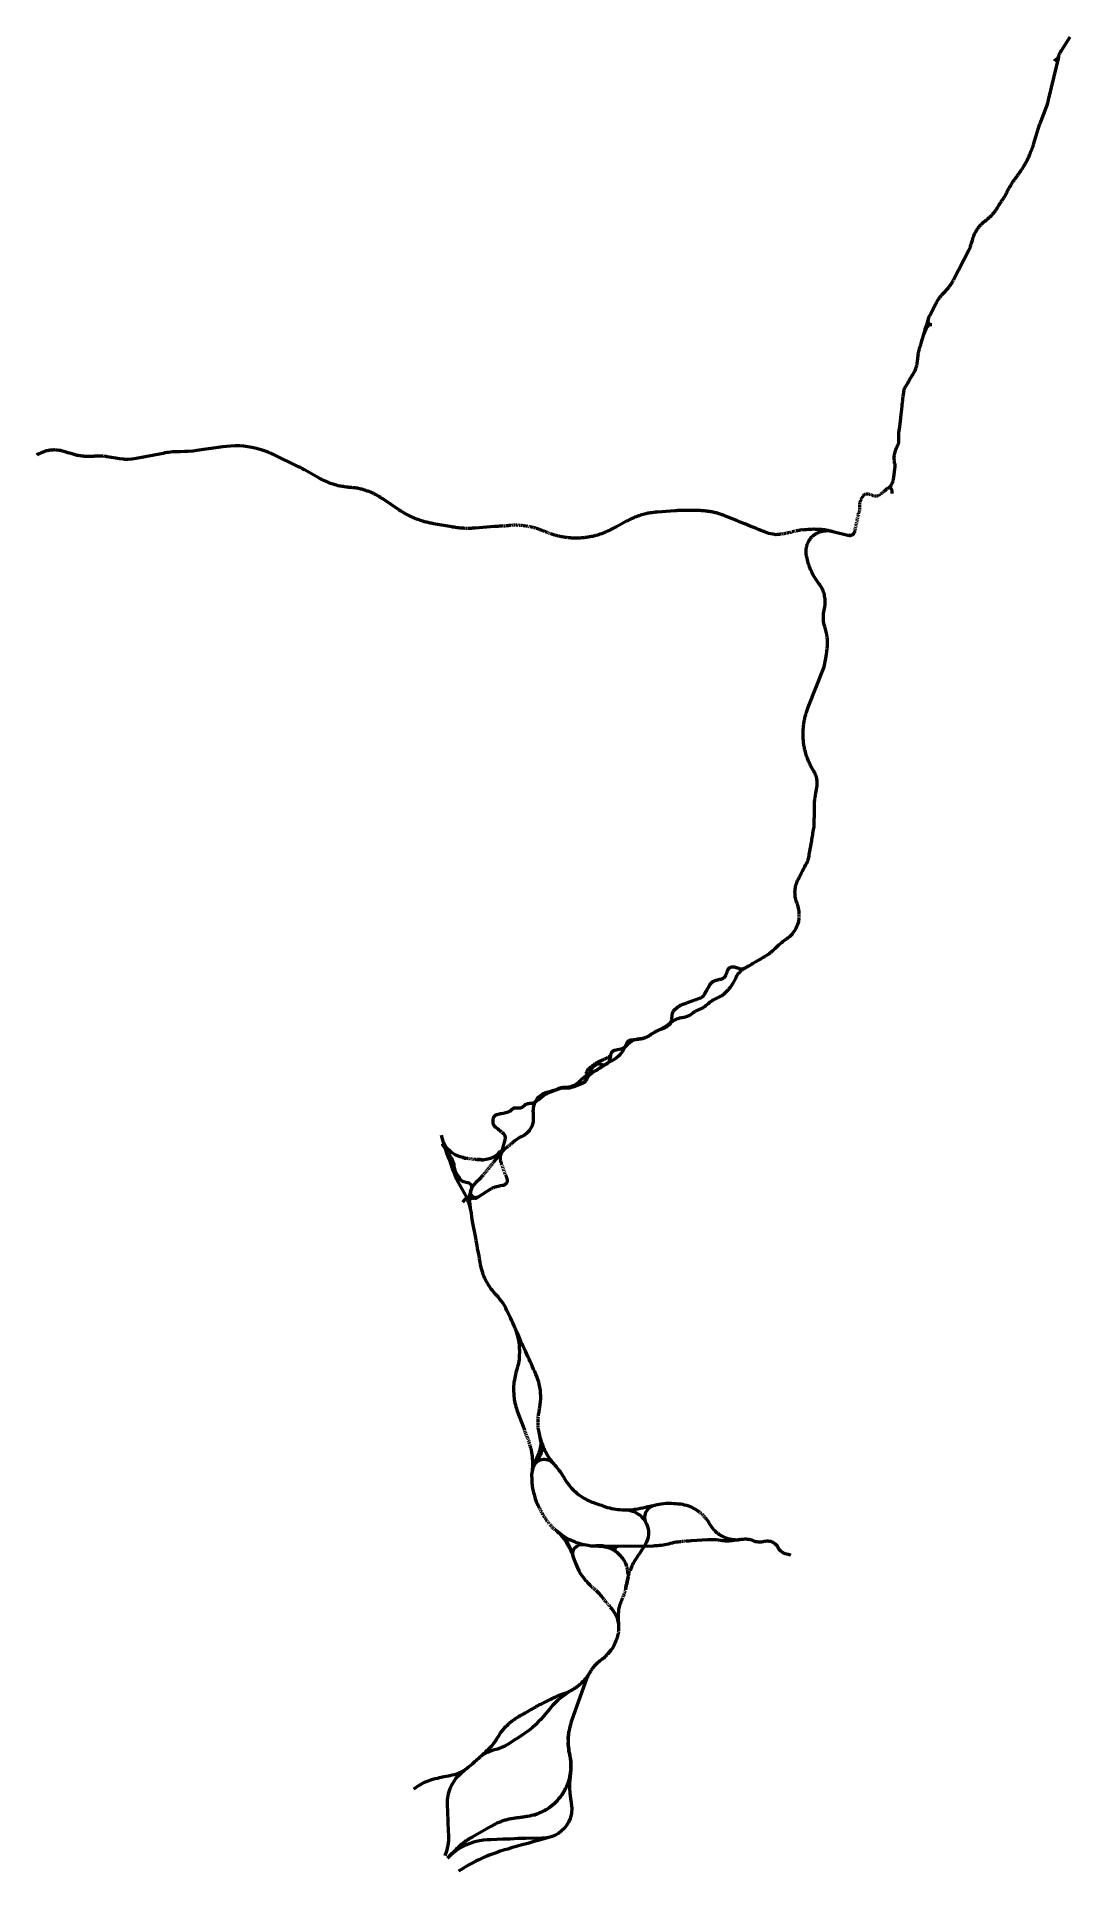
# Model space of a CAD drawing. Header units: metres. Extents: x 627729 to 750862, y 4209977 to 4428692.
import ezdxf

# ---------------------------------------------------------------- set-up
doc = ezdxf.new("R2010")
doc.units = ezdxf.units.M
doc.header["$MEASUREMENT"] = 0
doc.linetypes.add('DGN Style 2', pattern=[189.443405, 113.666043, -75.777362])
for name, color, linetype, lineweight in [('Nivel 10', 7, 'Continuous', 0), ('Nivel 11', 7, 'Continuous', 0), ('Nivel 12', 7, 'Continuous', 0), ('Nivel 13', 7, 'Continuous', 0), ('Nivel 14', 7, 'Continuous', 0), ('Nivel 15', 7, 'Continuous', 0), ('Nivel 16', 7, 'Continuous', 0), ('Nivel 17', 7, 'Continuous', 0), ('Nivel 18', 7, 'Continuous', 0), ('Nivel 19', 7, 'Continuous', 0), ('Nivel 20', 7, 'Continuous', 0), ('Nivel 22', 7, 'Continuous', 0), ('Nivel 23', 7, 'Continuous', 0), ('Nivel 24', 7, 'Continuous', 0), ('Nivel 26', 7, 'Continuous', 0), ('Nivel 27', 7, 'Continuous', 0), ('Nivel 28', 7, 'Continuous', 0), ('Nivel 31', 7, 'Continuous', 0), ('Nivel 32', 7, 'Continuous', 0), ('Nivel 33', 7, 'Continuous', 0), ('Nivel 34', 7, 'Continuous', 0), ('Nivel 35', 7, 'Continuous', 0), ('Nivel 5', 7, 'Continuous', 0), ('Nivel 6', 7, 'Continuous', 0), ('Nivel 8', 7, 'Continuous', 0), ('Nivel 9', 7, 'Continuous', 0), ('TRAZADO_AVE', 7, 'Continuous', 0), ('TUNEL', 7, 'Continuous', 0)]:
    doc.layers.add(name, color=color, linetype=linetype, lineweight=lineweight)

msp = doc.modelspace()

# ---------------------------------------------------------------- linework, layer by layer
at = {"layer": 'Nivel 10', "color": 120, "linetype": 'Continuous', "lineweight": 53}
for p, q in [((696183, 4236411, 0), (695697, 4235813, 0)), ((696153, 4236435, 0), (695782, 4235974, 0)), ((695782, 4235974, 0), (695846, 4235922, 0)), ((695846, 4235922, 0), (696213, 4236387, 0)), ((696213, 4236387, 0), (696153, 4236435, 0))]:
    msp.add_line(p, q, dxfattribs=at)
at = {"layer": 'Nivel 10', "color": 120, "linetype": 'Continuous', "lineweight": 53, "extrusion": (-1.79976e-05, 0.000135421, 1), "elevation": 565}
msp.add_lwpolyline([(687883, 4260927), (687864, 4261073)], dxfattribs=at)
at = {"layer": 'Nivel 10', "color": 120, "linetype": 'Continuous', "lineweight": 53}
for points in [[(692137, 4246162), (692314, 4245818), (692407, 4245662), (692527, 4245455), (692658, 4245261), (692796, 4245070), (692943, 4244870), (693082, 4244702), (693216, 4244553), (693347, 4244404), (693491, 4244258), (693620, 4244128), (693758, 4243990), (693758, 4243990)], [(694420, 4243404), (694620, 4243206), (694734, 4243079), (694855, 4242939), (694974, 4242801), (695081, 4242674), (695081, 4242674), (695226, 4242500), (695226, 4242500)], [(696066, 4241486), (696258, 4241250), (696258, 4241250), (696419, 4241015), (696629, 4240664), (696708, 4240518), (696708, 4240518), (696823, 4240260), (696823, 4240260), (696930, 4239939), (696979, 4239749), (696979, 4239749), (697035, 4239449), (697049, 4239283), (697049, 4239283)]]:
    msp.add_lwpolyline(points, dxfattribs=at)
for points in [[(687864, 4261073, 0), (687883, 4260927, 0), (687909, 4260782, 0), (687914, 4260655, 0), (687914, 4260448, 0), (687894, 4260272, 0), (687874, 4260092, 0), (687845, 4259925, 0), (687790, 4259766, 0), (687751, 4259638, 0), (687681, 4259475, 0), (687585, 4259291, 0), (687505, 4259147, 0), (687411, 4259028, 0), (687315, 4258889, 0), (687216, 4258762, 0), (687130, 4258636, 0), (687022, 4258456, 0), (686955, 4258324, 0), (686899, 4258210, 0), (686834, 4258033, 0), (686778, 4257835, 0), (686739, 4257650, 0), (686707, 4257482, 0)], [(687680, 4261695, 0), (687727, 4261403, 0), (687767, 4261109, 0), (687771, 4260932, 0), (687748, 4260697, 0), (687724, 4260452, 0), (687675, 4260261, 0), (687629, 4260091, 0), (687567, 4259904, 0), (687505, 4259752, 0), (687420, 4259560, 0), (687347, 4259395, 0), (687262, 4259171, 0), (687178, 4258993, 0), (687109, 4258827, 0), (687045, 4258673, 0), (686985, 4258541, 0), (686918, 4258391, 0), (686884, 4258283, 0), (686840, 4258137, 0), (686800, 4257982, 0), (686771, 4257876, 0), (686735, 4257693, 0)], [(687680, 4261695, 0), (687754, 4261504, 0), (687795, 4261376, 0), (687828, 4261231, 0), (687864, 4261072, 0)], [(686735, 4257693, 0), (686708, 4257486, 0), (686688, 4257278, 0), (686691, 4257093, 0), (686699, 4256886, 0), (686697, 4256673, 0), (686707, 4256473, 0), (686734, 4256208, 0), (686756, 4256014, 0), (686771, 4255876, 0), (686805, 4255660, 0), (686847, 4255441, 0), (686903, 4255145, 0), (686980, 4254903, 0), (687077, 4254574, 0), (687130, 4254379, 0), (687198, 4254179, 0), (687280, 4253958, 0), (687338, 4253822, 0), (687433, 4253609, 0), (687531, 4253415, 0)], [(689520, 4250648, 0), (689718, 4250472, 0), (689875, 4250331, 0), (690034, 4250197, 0), (690169, 4250051, 0), (690347, 4249857, 0), (690575, 4249584, 0), (690689, 4249427, 0), (690786, 4249265, 0), (690786, 4249265, 0), (690935, 4248992, 0), (691051, 4248792, 0), (691165, 4248587, 0), (691237, 4248444, 0), (691318, 4248298, 0), (691419, 4248068, 0), (691510, 4247861, 0), (691594, 4247624, 0), (691689, 4247366, 0), (691689, 4247366, 0)], [(696940, 4238115, 0), (696912, 4237997, 0), (696876, 4237865, 0), (696846, 4237766, 0), (696797, 4237624, 0), (696729, 4237447, 0), (696655, 4237241, 0), (696606, 4237123, 0), (696534, 4236970, 0), (696477, 4236841, 0), (696405, 4236708, 0), (696321, 4236581, 0), (696227, 4236464, 0), (696183, 4236411, 0)]]:
    msp.add_polyline3d(points, dxfattribs=at)
at = {"layer": 'Nivel 11', "color": 7, "linetype": 'DGN Style 2', "lineweight": 53, "flags": 128}
for points in [[(687531, 4253415), (687622, 4253255), (687729, 4253050), (687852, 4252816), (687922, 4252676), (688028, 4252503), (688146, 4252303), (688266, 4252116), (688387, 4251929), (688512, 4251758), (688643, 4251586), (688796, 4251404), (688897, 4251278), (689061, 4251095), (689230, 4250927), (689414, 4250750), (689520, 4250648)], [(693758, 4243990), (693896, 4243869), (694023, 4243755), (694023, 4243755), (694234, 4243572), (694234, 4243572), (694420, 4243404), (694420, 4243404)], [(695226, 4242500), (695464, 4242215), (695603, 4242044), (695719, 4241905), (695719, 4241905), (695926, 4241659), (695926, 4241659), (696066, 4241486), (696066, 4241486)]]:
    msp.add_lwpolyline(points, dxfattribs=at)
at = {"layer": 'Nivel 11', "color": 7, "linetype": 'Continuous', "lineweight": 30}
msp.add_lwpolyline([(696066, 4241486), (696038, 4241465)], dxfattribs=at)
for points in [[(687449, 4253402, 0), (687476, 4253389, 0), (687531, 4253415, 0), (687585, 4253444, 0), (687594, 4253474, 0)], [(689498, 4250608, 0), (689495, 4250622, 0), (689520, 4250648, 0), (689543, 4250672, 0), (689554, 4250669, 0)], [(691642, 4247363, 0), (691655, 4247355, 0), (691689, 4247366, 0), (691724, 4247379, 0), (691729, 4247388, 0)], [(692094, 4246132, 0), (692104, 4246150, 0), (692137, 4246162, 0), (692172, 4246176, 0), (692172, 4246176, 0), (692190, 4246166, 0)], [(693716, 4243966, 0), (693730, 4243964, 0), (693758, 4243990, 0), (693785, 4244012, 0), (693785, 4244029, 0)], [(694395, 4243358, 0), (694394, 4243380, 0), (694420, 4243404, 0), (694447, 4243429, 0), (694466, 4243427, 0)], [(694395, 4243358, 0), (694394, 4243380, 0), (694420, 4243404, 0), (694447, 4243429, 0), (694466, 4243427, 0)], [(695178, 4242484, 0), (695200, 4242479, 0), (695226, 4242500, 0), (695255, 4242524, 0), (695254, 4242541, 0)], [(696040, 4241449, 0), (696038, 4241465, 0), (696066, 4241486, 0), (696093, 4241508, 0), (696108, 4241506, 0)], [(697010, 4239289, 0), (697014, 4239282, 0), (697049, 4239283, 0), (697083, 4239284, 0), (697088, 4239293, 0)], [(696897, 4238113, 0), (696907, 4238122, 0), (696941, 4238115, 0), (696975, 4238109, 0), (696980, 4238097, 0)]]:
    msp.add_polyline3d(points, dxfattribs=at)
at = {"layer": 'Nivel 11', "color": 7, "linetype": 'DGN Style 2', "lineweight": 53}
for points in [[(691689, 4247366, 0), (691765, 4247117, 0), (691818, 4246962, 0), (691818, 4246962, 0), (691915, 4246698, 0), (692021, 4246437, 0), (692021, 4246437, 0), (692137, 4246162, 0)], [(697049, 4239283, 0), (697050, 4239146, 0), (697053, 4238993, 0), (697047, 4238832, 0), (697044, 4238703, 0), (697023, 4238533, 0), (697002, 4238387, 0), (696975, 4238248, 0), (696940, 4238115, 0), (696940, 4238115, 0)]]:
    msp.add_polyline3d(points, dxfattribs=at)
at = {"layer": 'Nivel 12', "color": 120, "linetype": 'Continuous', "lineweight": 53, "extrusion": (0.086707, -0.026787, 0.995874), "elevation": -53176}
msp.add_lwpolyline([(4262445, 583542), (4262516, 583542), (4262655, 583542)], dxfattribs=at)
at = {"layer": 'Nivel 12', "color": 120, "linetype": 'Continuous', "lineweight": 53}
for points in [[(697816, 4253078, 0), (698076, 4253051, 0), (698304, 4253017, 0), (698530, 4252966, 0), (698701, 4252920, 0), (698850, 4252870, 0), (699015, 4252792, 0), (699210, 4252692, 0), (699400, 4252568, 0), (699548, 4252460, 0), (699684, 4252350, 0), (699827, 4252214, 0), (699979, 4252029, 0), (700135, 4251841, 0), (700261, 4251629, 0), (700381, 4251389, 0), (700458, 4251186, 0), (700518, 4250979, 0), (700568, 4250780, 0), (700596, 4250599, 0), (700606, 4250411, 0), (700606, 4250171, 0), (700557, 4249760, 0), (700494, 4249517, 0), (700427, 4249326, 0), (700338, 4249129, 0), (700226, 4248908, 0), (700130, 4248738, 0), (699948, 4248459, 0), (699836, 4248296, 0), (699700, 4248106, 0), (699573, 4247915, 0), (699449, 4247730, 0), (699361, 4247599, 0), (699266, 4247447, 0), (699130, 4247253, 0), (698991, 4247043, 0), (698906, 4246875, 0), (698806, 4246694, 0), (698711, 4246531, 0), (698628, 4246355, 0), (698559, 4246173, 0), (698429, 4245827, 0), (698429, 4245827, 0)], [(698202, 4245040, 0), (698150, 4244826, 0), (698086, 4244525, 0), (698023, 4244261, 0), (697971, 4244038, 0), (697925, 4243820, 0), (697925, 4243820, 0)], [(697488, 4242459, 0), (697408, 4242287, 0), (697340, 4242143, 0), (697276, 4241969, 0), (697224, 4241817, 0), (697171, 4241648, 0), (697127, 4241497, 0), (697089, 4241342, 0), (697057, 4241176, 0), (697038, 4241013, 0), (697022, 4240875, 0), (697007, 4240714, 0), (697002, 4240519, 0), (697001, 4240356, 0), (697002, 4240178, 0), (697049, 4239283, 0)]]:
    msp.add_polyline3d(points, dxfattribs=at)
at = {"layer": 'Nivel 13', "color": 7, "linetype": 'DGN Style 2', "lineweight": 53}
for p, q in [((698202, 4245040), (698289, 4245367, 0)), ((698289, 4245367, 0), (698326, 4245483))]:
    msp.add_line(p, q, dxfattribs=at)
at = {"layer": 'Nivel 13', "color": 7, "linetype": 'DGN Style 2', "lineweight": 53, "extrusion": (-0.01736, 0.005595, 0.999834), "elevation": 11632, "flags": 128}
msp.add_lwpolyline([(-4255213, -637652), (-4255294, -637654), (-4255363, -637652)], dxfattribs=at)
at = {"layer": 'Nivel 13', "color": 7, "linetype": 'Continuous', "lineweight": 30}
for points in [[(698368, 4245481, 0), (698358, 4245474, 0), (698326, 4245483, 0), (698290, 4245493, 0), (698286, 4245506, 0)], [(698345, 4245684, 0), (698354, 4245692, 0), (698388, 4245684, 0), (698423, 4245675, 0), (698428, 4245662, 0)], [(698476, 4245824, 0), (698466, 4245817, 0), (698434, 4245827, 0), (698398, 4245836, 0), (698394, 4245850, 0)], [(697882, 4243845, 0), (697890, 4243826, 0), (697925, 4243820, 0), (697925, 4243820, 0), (697962, 4243813, 0), (697962, 4243813, 0), (697976, 4243825, 0)], [(698150, 4245036, 0), (698167, 4245047, 0), (698202, 4245040, 0), (698202, 4245040, 0), (698239, 4245033, 0), (698239, 4245033, 0), (698250, 4245015, 0)], [(697442, 4242462, 0), (697455, 4242472, 0), (697488, 4242459, 0), (697523, 4242447, 0), (697525, 4242433, 0)]]:
    msp.add_polyline3d(points, dxfattribs=at)
at = {"layer": 'Nivel 13', "color": 7, "linetype": 'DGN Style 2', "lineweight": 53}
msp.add_polyline3d([(697925, 4243820, 0), (697883, 4243636, 0), (697841, 4243468, 0), (697783, 4243274, 0), (697727, 4243075, 0), (697673, 4242926, 0), (697610, 4242776, 0), (697488, 4242459, 0), (697488, 4242459, 0)], dxfattribs=at)
at = {"layer": 'Nivel 14', "color": 92, "linetype": 'Continuous', "lineweight": 53}
for points in [[(679612, 4290207), (679512, 4290234), (679427, 4290254), (679345, 4290269), (679274, 4290274), (679197, 4290273), (679103, 4290259), (679020, 4290240), (678933, 4290202), (678830, 4290141), (678726, 4290056), (678448, 4289732)], [(679868, 4290199), (679965, 4290212), (680052, 4290232), (680145, 4290263), (680237, 4290299), (680319, 4290351)]]:
    msp.add_lwpolyline(points, dxfattribs=at)
at = {"layer": 'Nivel 14', "color": 7, "linetype": 'Continuous', "lineweight": 30}
for points in [[(679599, 4290165, 0), (679608, 4290171, 0), (679612, 4290207, 0), (679614, 4290240, 0), (679604, 4290248, 0)], [(679876, 4290158, 0), (679868, 4290162, 0), (679868, 4290199, 0), (679867, 4290228, 0), (679874, 4290234, 0)]]:
    msp.add_polyline3d(points, dxfattribs=at)
at = {"layer": 'Nivel 14', "color": 7, "linetype": 'DGN Style 2', "lineweight": 53}
msp.add_polyline3d([(679868, 4290199, 0), (679795, 4290195, 0), (679695, 4290198, 0), (679612, 4290207, 0)], dxfattribs=at)
at = {"layer": 'Nivel 14', "color": 92, "linetype": 'Continuous', "lineweight": 53, "extrusion": (-0.0001345, -1.03226e-05, -1)}
msp.add_arc((-701705, 4252146, -138), 1525, 330.19948, 78.39914, dxfattribs=at)
at = {"layer": 'Nivel 14', "color": 92, "linetype": 'Continuous', "lineweight": 53, "extrusion": (0, 0, -1)}
msp.add_arc((-692738, 4247812), 1140, 336.98911, 100.24966, dxfattribs=at)
at = {"layer": 'Nivel 14', "color": 92, "linetype": 'Continuous', "lineweight": 53, "extrusion": (-5.69021e-05, 7.94397e-05, -1)}
msp.add_arc((-697002, 4248372, 298), 380, 308.11527, 91.5449, dxfattribs=at)
at = {"layer": 'Nivel 14', "color": 92, "linetype": 'Continuous', "lineweight": 53}
msp.add_point((679512, 4290234), dxfattribs=at)
at = {"layer": 'Nivel 15', "color": 107, "linetype": 'Continuous', "lineweight": 53}
msp.add_line((711482, 4249529), (711472, 4249528), dxfattribs=at)
for points in [[(689520, 4250648), (689842, 4250413), (690052, 4250253), (690290, 4250076), (690539, 4249913), (690769, 4249770), (690769, 4249770), (691110, 4249583), (691392, 4249456), (691579, 4249362), (691795, 4249283), (692001, 4249192), (692205, 4249125), (692436, 4249054), (692747, 4248972), (692941, 4248934), (693170, 4248888), (693432, 4248840), (693432, 4248840), (693732, 4248793), (693955, 4248771), (693955, 4248771), (694345, 4248765), (694555, 4248762), (694555, 4248762)], [(694555, 4248762), (696610, 4248759), (701182, 4248798), (701363, 4248809), (701539, 4248817), (701740, 4248824), (701911, 4248852), (702120, 4248875), (702365, 4248916), (702552, 4248935), (702743, 4248977), (703016, 4249032), (703252, 4249096), (703487, 4249150), (703719, 4249197), (703913, 4249237), (704129, 4249271), (704401, 4249305)]]:
    msp.add_lwpolyline(points, dxfattribs=at)
for points in [[(684745, 4274702, 0), (684600, 4275026, 0), (684436, 4275360, 0), (684330, 4275613, 0), (684184, 4275942, 0), (684056, 4276201, 0), (683907, 4276535, 0), (683755, 4276833, 0), (683633, 4277098, 0), (683458, 4277421, 0), (683280, 4277697, 0), (683090, 4277961, 0), (682874, 4278241, 0), (682686, 4278472, 0), (682389, 4278775, 0), (682196, 4279012, 0), (682021, 4279210, 0), (681874, 4279395, 0), (681699, 4279641, 0), (681555, 4279850, 0), (681414, 4280084, 0), (681236, 4280400, 0), (681126, 4280640, 0), (681018, 4280864, 0), (680935, 4281087, 0), (680861, 4281327, 0), (680781, 4281573, 0), (680710, 4281798, 0), (680663, 4282013, 0), (680610, 4282278, 0), (680556, 4282580, 0), (680495, 4282976, 0), (680429, 4283363, 0), (680369, 4283708, 0), (680253, 4284223, 0), (680187, 4284602, 0), (680100, 4285193, 0), (680039, 4285502, 0), (679659, 4287462, 0), (679576, 4287988, 0), (679511, 4288452, 0), (679410, 4289001, 0), (679295, 4289428, 0), (679192, 4289728, 0), (679097, 4289978, 0), (678992, 4290240, 0), (678858, 4290539, 0), (678663, 4290904, 0), (678462, 4291255, 0), (678299, 4291523, 0), (678119, 4291826, 0), (677960, 4292105, 0), (677783, 4292453, 0), (677610, 4292837, 0), (677469, 4293277, 0), (677281, 4293766, 0), (677107, 4294238, 0), (676935, 4294744, 0), (676778, 4295108, 0), (676605, 4295598, 0), (676465, 4295978, 0), (676344, 4296379, 0), (676204, 4296854, 0), (676067, 4297317, 0), (675937, 4297741, 0)], [(684745, 4274702, 0), (684813, 4274435, 0), (684893, 4274181, 0), (684963, 4273948, 0), (685017, 4273746, 0), (685078, 4273468, 0), (685122, 4273234, 0), (685154, 4273010, 0), (685195, 4272745, 0), (685216, 4272505, 0), (685215, 4272302, 0), (685228, 4272108, 0), (685231, 4271920, 0), (685228, 4271754, 0), (685218, 4271577, 0), (685206, 4271405, 0), (685202, 4271247, 0), (685194, 4271031, 0), (685152, 4270764, 0), (685113, 4270546, 0), (685071, 4270345, 0), (685026, 4270157, 0), (684986, 4269990, 0), (684928, 4269789, 0), (684890, 4269671, 0), (684822, 4269448, 0), (684755, 4269188, 0), (684718, 4269002, 0), (684677, 4268802, 0), (684636, 4268533, 0), (684589, 4268286, 0), (684563, 4268061, 0), (684539, 4267831, 0), (684532, 4267604, 0), (684535, 4267368, 0), (684540, 4267144, 0), (684554, 4266969, 0), (684566, 4266826, 0), (684571, 4266634, 0), (684596, 4266401, 0), (684624, 4266218, 0), (684667, 4266008, 0), (684700, 4265832, 0), (684756, 4265592, 0), (684811, 4265347, 0), (684874, 4265164, 0), (684927, 4264991, 0), (684967, 4264868, 0), (685011, 4264737, 0), (685672, 4263001, 0), (685788, 4262668, 0)], [(686583, 4260368, 0), (686625, 4260166, 0), (686668, 4259928, 0), (686714, 4259676, 0), (686740, 4259464, 0), (686768, 4259197, 0), (686780, 4258973, 0), (686790, 4258772, 0), (686787, 4258589, 0), (686790, 4258396, 0), (686788, 4258185, 0), (686775, 4258038, 0), (686766, 4257905, 0), (686748, 4257763, 0), (686735, 4257693, 0)], [(686735, 4257693, 0), (686708, 4257486, 0), (686688, 4257278, 0), (686691, 4257093, 0), (686699, 4256886, 0), (686697, 4256673, 0), (686707, 4256473, 0), (686734, 4256208, 0), (686756, 4256014, 0), (686771, 4255876, 0), (686805, 4255660, 0), (686847, 4255441, 0), (686903, 4255145, 0), (686980, 4254903, 0), (687077, 4254574, 0), (687130, 4254379, 0), (687198, 4254179, 0), (687280, 4253958, 0), (687338, 4253822, 0), (687433, 4253609, 0), (687531, 4253415, 0)], [(705099, 4249364, 0), (705417, 4249392, 0), (705692, 4249412, 0), (707691, 4249534, 0), (707858, 4249536, 0), (708038, 4249535, 0), (708259, 4249540, 0), (708464, 4249528, 0), (708673, 4249518, 0), (708969, 4249494, 0), (709223, 4249462, 0), (709417, 4249420, 0), (709601, 4249402, 0), (709805, 4249389, 0), (710027, 4249386, 0), (710172, 4249389, 0), (710340, 4249407, 0), (710575, 4249428, 0), (710800, 4249456, 0), (711039, 4249485, 0), (711311, 4249511, 0), (711472, 4249528, 0)], [(711482, 4249529, 0), (711683, 4249557, 0), (711908, 4249585, 0), (712093, 4249603, 0), (712254, 4249610, 0), (712410, 4249592, 0), (712596, 4249561, 0), (712745, 4249534, 0), (712884, 4249496, 0), (713046, 4249428, 0), (713136, 4249391, 0), (713241, 4249342, 0), (713367, 4249313, 0), (713504, 4249293, 0), (713661, 4249260, 0), (713839, 4249254, 0), (713964, 4249251, 0), (714094, 4249257, 0), (714237, 4249277, 0), (714352, 4249299, 0), (714444, 4249316, 0), (714566, 4249336, 0), (714672, 4249352, 0), (714768, 4249363, 0), (714864, 4249357, 0), (714970, 4249341, 0), (715064, 4249331, 0), (715139, 4249318, 0), (715218, 4249294, 0), (715319, 4249264, 0), (715421, 4249214, 0), (715508, 4249161, 0), (715602, 4249105, 0), (715704, 4249026, 0), (715789, 4248945, 0), (715879, 4248849, 0), (715940, 4248766, 0), (716002, 4248668, 0), (716027, 4248609, 0), (716077, 4248503, 0), (716150, 4248384, 0), (716244, 4248277, 0), (716342, 4248178, 0), (716452, 4248084, 0), (716573, 4248011, 0), (716671, 4247949, 0), (716849, 4247875, 0), (717053, 4247827, 0), (717264, 4247783, 0), (717389, 4247736, 0), (717502, 4247689, 0), (717586, 4247660, 0)]]:
    msp.add_polyline3d(points, dxfattribs=at)
at = {"layer": 'Nivel 16', "color": 7, "linetype": 'DGN Style 2', "lineweight": 53, "flags": 128}
for points in [[(687531, 4253415), (687622, 4253255), (687729, 4253050), (687852, 4252816), (687922, 4252676), (688028, 4252503), (688146, 4252303), (688266, 4252116), (688387, 4251929), (688512, 4251758), (688643, 4251586), (688796, 4251404), (688897, 4251278), (689061, 4251095), (689230, 4250927), (689414, 4250750), (689520, 4250648)], [(704401, 4249305), (704705, 4249332), (705099, 4249364)]]:
    msp.add_lwpolyline(points, dxfattribs=at)
at = {"layer": 'Nivel 16', "color": 7, "linetype": 'Continuous', "lineweight": 30}
for points in [[(685705, 4262664, 0), (685731, 4262648, 0), (685788, 4262668, 0), (685845, 4262691, 0), (685857, 4262720, 0)], [(686520, 4260324, 0), (686530, 4260352, 0), (686583, 4260368, 0), (686646, 4260388, 0), (686677, 4260369, 0)], [(687449, 4253402, 0), (687476, 4253389, 0), (687531, 4253415, 0), (687585, 4253444, 0), (687594, 4253474, 0)], [(689498, 4250608, 0), (689495, 4250622, 0), (689520, 4250648, 0), (689543, 4250672, 0), (689554, 4250669, 0)], [(704385, 4249217, 0), (704409, 4249244, 0), (704401, 4249305, 0), (704395, 4249365, 0), (704369, 4249380, 0)], [(705134, 4249291, 0), (705107, 4249305, 0), (705099, 4249364, 0), (705088, 4249425, 0), (705111, 4249452, 0)]]:
    msp.add_polyline3d(points, dxfattribs=at)
at = {"layer": 'Nivel 16', "color": 7, "linetype": 'DGN Style 2', "lineweight": 53}
msp.add_polyline3d([(685788, 4262668, 0), (686018, 4262074, 0), (686303, 4261327, 0), (686366, 4261131, 0), (686401, 4261029, 0), (686454, 4260866, 0), (686528, 4260602, 0), (686583, 4260368, 0)], dxfattribs=at)
at = {"layer": 'Nivel 17', "color": 192, "linetype": 'Continuous', "lineweight": 53}
for p, q in [((691368, 4248183), (691419, 4248068)), ((691419, 4248068), (691510, 4247861)), ((691510, 4247861), (691594, 4247624)), ((691594, 4247624), (691689, 4247366))]:
    msp.add_line(p, q, dxfattribs=at)
for points in [[(692137, 4246162), (692314, 4245818), (692407, 4245662), (692527, 4245455), (692658, 4245261), (692796, 4245070), (692943, 4244870), (693082, 4244702), (693216, 4244553), (693347, 4244404), (693491, 4244258), (693620, 4244128), (693758, 4243990), (693758, 4243990)], [(694420, 4243404), (694620, 4243206), (694734, 4243079), (694855, 4242939), (694974, 4242801), (695081, 4242674), (695081, 4242674), (695226, 4242500), (695226, 4242500)], [(696066, 4241486), (696258, 4241250), (696258, 4241250), (696419, 4241015), (696629, 4240664), (696708, 4240518), (696708, 4240518), (696823, 4240260), (696823, 4240260), (696930, 4239939), (696979, 4239749), (696979, 4239749), (697035, 4239449), (697049, 4239283), (697049, 4239283)]]:
    msp.add_lwpolyline(points, dxfattribs=at)
for points in [[(689520, 4250648, 0), (689678, 4250550, 0), (689998, 4250344, 0), (689998, 4250344, 0), (690246, 4250138, 0), (690387, 4249986, 0), (690524, 4249818, 0), (690524, 4249818, 0), (690730, 4249515, 0), (690730, 4249515, 0), (690867, 4249253, 0), (690867, 4249253, 0), (691303, 4248352, 0), (691303, 4248352, 0), (691368, 4248183, 0)], [(691689, 4247366, 0), (691765, 4247117, 0), (691818, 4246962, 0), (691818, 4246962, 0), (691915, 4246698, 0), (692021, 4246437, 0), (692021, 4246437, 0), (692137, 4246162, 0)], [(697010, 4239289, 0), (697014, 4239282, 0), (697049, 4239283, 0), (697083, 4239284, 0), (697088, 4239293, 0)]]:
    msp.add_polyline3d(points, dxfattribs=at)
at = {"layer": 'Nivel 18', "color": 7, "linetype": 'DGN Style 2', "lineweight": 53, "flags": 128}
for points in [[(693758, 4243990), (693896, 4243869), (694023, 4243755), (694023, 4243755), (694234, 4243572), (694234, 4243572), (694420, 4243404), (694420, 4243404)], [(695226, 4242500), (695464, 4242215), (695603, 4242044), (695719, 4241905), (695719, 4241905), (695926, 4241659), (695926, 4241659), (696066, 4241486), (696066, 4241486)]]:
    msp.add_lwpolyline(points, dxfattribs=at)
at = {"layer": 'Nivel 18', "color": 7, "linetype": 'Continuous', "lineweight": 30}
for points in [[(693716, 4243966, 0), (693730, 4243964, 0), (693758, 4243990, 0), (693785, 4244012, 0), (693785, 4244029, 0)], [(694395, 4243358, 0), (694394, 4243380, 0), (694420, 4243404, 0), (694447, 4243429, 0), (694466, 4243427, 0)], [(695178, 4242484, 0), (695200, 4242479, 0), (695226, 4242500, 0), (695255, 4242524, 0), (695254, 4242541, 0)], [(696040, 4241449, 0), (696038, 4241465, 0), (696066, 4241486, 0), (696093, 4241508, 0), (696108, 4241506, 0)]]:
    msp.add_polyline3d(points, dxfattribs=at)
at = {"layer": 'Nivel 19', "color": 205, "linetype": 'Continuous', "lineweight": 53}
msp.add_lwpolyline([(696589, 4248204), (696445, 4248308), (696300, 4248399), (696154, 4248480), (695890, 4248588), (695626, 4248670), (695348, 4248733), (695153, 4248771), (694727, 4248776), (694345, 4248765)], dxfattribs=at)
at = {"layer": 'Nivel 19', "color": 205, "linetype": 'Continuous', "lineweight": 53, "extrusion": (0.007308, 0.000712156, 0.999973), "elevation": 8126}
msp.add_lwpolyline([(698161, 4245442), (698151, 4245601), (698132, 4245742)], dxfattribs=at)
at = {"layer": 'Nivel 19', "color": 205, "linetype": 'Continuous', "lineweight": 53}
for points in [[(694555, 4248762, 0), (694754, 4248752, 0), (695129, 4248727, 0), (695412, 4248670, 0), (695640, 4248613, 0), (695913, 4248524, 0), (696170, 4248409, 0), (696395, 4248302, 0), (696395, 4248302, 0), (696589, 4248204, 0)], [(696589, 4248204, 0), (696713, 4248115, 0), (696821, 4248031, 0), (696959, 4247914, 0), (697080, 4247801, 0), (697167, 4247707, 0), (697294, 4247576, 0), (697411, 4247438, 0), (697511, 4247311, 0), (697628, 4247141, 0), (697707, 4247005, 0), (697789, 4246859, 0), (697858, 4246723, 0), (697921, 4246583, 0), (697981, 4246395, 0), (697981, 4246395, 0)], [(697925, 4243820, 0), (697971, 4244038, 0), (698023, 4244261, 0), (698086, 4244525, 0), (698150, 4244826, 0), (698160, 4244868, 0), (698160, 4244868, 0), (698179, 4245049, 0)], [(697488, 4242459, 0), (697408, 4242287, 0), (697340, 4242143, 0), (697276, 4241969, 0), (697224, 4241817, 0), (697171, 4241648, 0), (697127, 4241497, 0), (697089, 4241342, 0), (697057, 4241176, 0), (697038, 4241013, 0), (697022, 4240875, 0), (697007, 4240714, 0), (697002, 4240519, 0), (697001, 4240356, 0), (697002, 4240178, 0), (697049, 4239283, 0)]]:
    msp.add_polyline3d(points, dxfattribs=at)
msp.add_point((697925, 4243820), dxfattribs=at)
at = {"layer": 'Nivel 20', "color": 7, "linetype": 'DGN Style 2', "lineweight": 53, "extrusion": (-0.010837, -7.46184e-05, 0.999941), "elevation": -7883, "flags": 128}
msp.add_lwpolyline([(698139, 4245446), (698140, 4245232), (698138, 4245048)], dxfattribs=at)
at = {"layer": 'Nivel 20', "color": 7, "linetype": 'Continuous', "lineweight": 30}
for points in [[(698026, 4246421, 0), (698015, 4246404, 0), (697981, 4246395, 0), (697981, 4246395, 0), (697945, 4246386, 0), (697945, 4246386, 0), (697927, 4246398, 0)], [(698109, 4245728, 0), (698115, 4245743, 0), (698149, 4245746, 0), (698186, 4245750, 0), (698195, 4245739, 0)], [(698220, 4245465, 0), (698214, 4245450, 0), (698180, 4245447, 0), (698143, 4245443, 0), (698134, 4245454, 0)], [(697882, 4243845, 0), (697890, 4243826, 0), (697925, 4243820, 0), (697925, 4243820, 0), (697962, 4243813, 0), (697962, 4243813, 0), (697976, 4243825, 0)], [(698128, 4245037, 0), (698144, 4245050, 0), (698179, 4245049, 0), (698179, 4245049, 0), (698217, 4245047, 0), (698217, 4245047, 0), (698230, 4245031, 0)], [(697442, 4242462, 0), (697455, 4242472, 0), (697488, 4242459, 0), (697523, 4242447, 0), (697525, 4242433, 0)]]:
    msp.add_polyline3d(points, dxfattribs=at)
at = {"layer": 'Nivel 20', "color": 7, "linetype": 'DGN Style 2', "lineweight": 53}
for points in [[(698150, 4245746, 0), (698134, 4245851, 0), (698104, 4246002, 0), (698068, 4246145, 0), (698012, 4246304, 0), (697981, 4246395, 0), (697981, 4246395, 0)], [(697925, 4243820, 0), (697883, 4243636, 0), (697841, 4243468, 0), (697783, 4243274, 0), (697727, 4243075, 0), (697673, 4242926, 0), (697610, 4242776, 0), (697488, 4242459, 0), (697488, 4242459, 0)]]:
    msp.add_polyline3d(points, dxfattribs=at)
at = {"layer": 'Nivel 22', "color": 1, "linetype": 'Continuous', "lineweight": 53, "extrusion": (6.37628e-06, -9.09578e-06, 1), "elevation": -34}
msp.add_lwpolyline([(693461, 4233400), (693506, 4233468), (693567, 4233568), (693639, 4233678), (693699, 4233778), (693764, 4233885), (693836, 4233989), (693889, 4234072), (693949, 4234163), (694037, 4234277), (694107, 4234366), (694182, 4234454), (694264, 4234548), (694341, 4234627), (694423, 4234718), (694508, 4234800), (694587, 4234872), (694683, 4234952), (694764, 4235028), (694863, 4235101), (694974, 4235199), (695081, 4235269), (695182, 4235346), (695313, 4235441), (695457, 4235557), (695585, 4235686), (695697, 4235813)], dxfattribs=at)
at = {"layer": 'Nivel 22', "color": 1, "linetype": 'Continuous', "lineweight": 53}
msp.add_polyline3d([(693461, 4233400, 0), (693374, 4233271, 0), (693304, 4233186, 0), (693220, 4233076, 0), (693132, 4232971, 0), (693061, 4232889, 0), (692980, 4232792, 0), (692891, 4232697, 0), (692795, 4232592, 0), (692714, 4232510, 0), (692637, 4232437, 0), (692534, 4232345, 0), (692445, 4232259, 0), (692347, 4232168, 0), (692248, 4232090, 0), (692152, 4232014, 0), (692047, 4231934, 0), (691960, 4231869, 0), (691848, 4231797, 0), (691746, 4231734, 0), (691630, 4231659, 0), (691538, 4231599, 0), (691434, 4231543, 0), (691308, 4231476, 0), (691197, 4231421, 0), (691073, 4231374, 0), (690944, 4231313, 0), (690855, 4231270, 0), (690748, 4231224, 0), (690650, 4231194, 0), (690535, 4231149, 0), (690395, 4231096, 0), (690254, 4231056, 0), (690151, 4231012, 0), (690032, 4230967, 0), (689924, 4230925, 0), (689857, 4230904, 0), (689750, 4230851, 0), (689750, 4230851, 0), (689566, 4230779, 0), (689452, 4230705, 0), (689316, 4230649, 0), (689229, 4230605, 0), (689132, 4230561, 0), (689069, 4230518, 0), (688940, 4230473, 0), (688829, 4230405, 0), (688679, 4230329, 0), (688554, 4230276, 0), (688429, 4230203, 0), (688329, 4230166, 0), (688196, 4230105, 0), (688099, 4230051, 0), (687968, 4229995, 0), (687886, 4229948, 0), (687738, 4229881, 0), (687602, 4229807, 0), (687444, 4229722, 0), (687329, 4229657, 0), (687221, 4229594, 0), (687089, 4229516, 0), (687007, 4229474, 0), (686895, 4229409, 0), (686793, 4229349, 0), (686673, 4229285, 0), (686575, 4229225, 0), (686452, 4229156, 0), (686356, 4229102, 0), (686241, 4229031, 0), (686141, 4228987, 0), (686029, 4228916, 0), (685927, 4228850, 0), (685807, 4228786, 0), (685708, 4228728, 0), (685586, 4228660, 0), (685492, 4228605, 0), (685382, 4228539, 0), (685300, 4228494, 0), (685155, 4228408, 0), (685064, 4228349, 0), (684981, 4228297, 0), (684846, 4228217, 0), (684741, 4228154, 0), (684644, 4228073, 0), (684520, 4228005, 0), (684434, 4227943, 0), (684335, 4227871, 0), (684243, 4227789, 0), (684150, 4227707, 0), (684042, 4227623, 0), (683950, 4227551, 0), (683872, 4227458, 0), (683762, 4227364, 0), (683688, 4227285, 0), (683596, 4227184, 0), (683504, 4227104, 0), (683426, 4227040, 0), (683330, 4226932, 0), (683245, 4226828, 0), (683178, 4226728, 0), (683089, 4226635, 0), (683018, 4226548, 0), (682933, 4226431, 0), (682765, 4226136, 0), (682765, 4226136, 0), (682614, 4225915, 0), (682614, 4225915, 0), (682483, 4225704, 0), (682414, 4225587, 0), (682200, 4225286, 0), (682200, 4225286, 0), (682054, 4225093, 0), (682054, 4225093, 0), (681893, 4224896, 0), (681893, 4224896, 0), (681729, 4224715, 0), (681634, 4224615, 0), (681522, 4224513, 0), (681522, 4224513, 0), (681372, 4224366, 0), (681372, 4224366, 0), (681207, 4224221, 0), (681101, 4224113, 0), (680999, 4224027, 0), (680900, 4223932, 0), (680720, 4223756, 0), (680720, 4223756, 0), (680537, 4223599, 0), (680537, 4223599, 0), (680361, 4223437, 0), (680361, 4223437, 0), (680179, 4223272, 0), (680075, 4223189, 0), (680075, 4223189, 0), (679899, 4223018, 0), (679899, 4223018, 0), (679708, 4222861, 0), (679602, 4222757, 0), (679602, 4222757, 0), (679408, 4222584, 0), (679408, 4222584, 0), (679214, 4222425, 0), (679214, 4222425, 0), (679045, 4222294, 0), (678940, 4222209, 0), (678824, 4222122, 0), (678824, 4222122, 0), (678630, 4222002, 0), (678630, 4222002, 0), (678408, 4221872, 0), (678408, 4221872, 0), (678204, 4221773, 0), (678204, 4221773, 0), (677974, 4221676, 0), (677974, 4221676, 0), (677730, 4221575, 0), (677730, 4221575, 0), (677485, 4221494, 0), (677485, 4221494, 0), (677234, 4221427, 0), (677234, 4221427, 0), (676935, 4221364, 0), (676780, 4221333, 0), (676780, 4221333, 0), (676524, 4221297, 0), (676524, 4221297, 0), (676266, 4221246, 0), (676266, 4221246, 0), (676029, 4221205, 0), (675898, 4221180, 0), (675898, 4221180, 0), (675662, 4221119, 0), (675662, 4221119, 0), (675473, 4221058, 0), (675473, 4221058, 0), (675207, 4220992, 0), (675042, 4220956, 0), (674892, 4220918, 0), (674892, 4220918, 0), (674644, 4220837, 0), (674644, 4220837, 0), (674461, 4220780, 0), (674461, 4220780, 0), (674238, 4220698, 0), (674109, 4220645, 0), (674109, 4220645, 0), (673880, 4220546, 0), (673880, 4220546, 0), (673650, 4220428, 0), (673650, 4220428, 0), (673452, 4220306, 0), (673334, 4220244, 0), (673207, 4220165, 0), (673207, 4220165, 0), (673000, 4220034, 0), (673000, 4220034, 0), (672798, 4219887, 0), (672613, 4219779, 0)], dxfattribs=at)
at = {"layer": 'Nivel 23', "color": 33, "linetype": 'Continuous', "lineweight": 53}
msp.add_polyline3d([(691205, 4231424, 0), (690504, 4230904, 0), (690056, 4230596, 0), (689859, 4230406, 0), (689441, 4230019, 0), (689195, 4229755, 0), (688844, 4229345, 0), (688611, 4229075, 0), (688355, 4228764, 0), (688150, 4228515, 0), (687776, 4228075, 0), (687526, 4227819, 0), (687133, 4227425, 0), (686747, 4227093, 0), (686339, 4226770, 0), (685888, 4226435, 0), (685078, 4225887, 0), (684603, 4225598, 0), (684104, 4225261, 0), (683514, 4224899, 0), (683155, 4224732, 0), (682632, 4224548, 0), (682105, 4224414, 0), (681719, 4224274, 0), (681415, 4224140, 0), (680720, 4223756, 0)], dxfattribs=at)
at = {"layer": 'Nivel 24', "color": 92, "linetype": 'Continuous', "lineweight": 53}
msp.add_lwpolyline([(678824, 4222122), (677613, 4220996), (677217, 4220377), (676944, 4219818), (676764, 4219197), (676625, 4218497), (676612, 4217784), (676667, 4217157), (676714, 4215805), (676742, 4214853), (676776, 4214212), (676771, 4213647), (676707, 4213080), (676620, 4212727), (676531, 4212371), (676338, 4211809)], dxfattribs=at)
at = {"layer": 'Nivel 26', "color": 32, "linetype": 'Continuous', "lineweight": 53}
for p, q in [((691093, 4226463, 0), (691116, 4226599, 0)), ((687507, 4216876, 0), (687635, 4216929, 0)), ((687867, 4217034, 0), (687993, 4217094, 0)), ((688526, 4217397, 0), (688644, 4217466, 0))]:
    msp.add_line(p, q, dxfattribs=at)
at = {"layer": 'Nivel 26', "color": 32, "linetype": 'Continuous', "lineweight": 53, "extrusion": (6.37628e-06, -9.09578e-06, 1), "elevation": -34}
msp.add_lwpolyline([(693461, 4233400), (693506, 4233468), (693567, 4233568), (693639, 4233678), (693699, 4233778), (693764, 4233885), (693836, 4233989), (693889, 4234072), (693949, 4234163), (694037, 4234277), (694107, 4234366), (694182, 4234454), (694264, 4234548), (694341, 4234627), (694423, 4234718), (694508, 4234800), (694587, 4234872), (694683, 4234952), (694764, 4235028), (694863, 4235101), (694974, 4235199), (695081, 4235269), (695182, 4235346), (695313, 4235441), (695457, 4235557), (695585, 4235686), (695697, 4235813)], dxfattribs=at)
at = {"layer": 'Nivel 26', "color": 32, "linetype": 'Continuous', "lineweight": 53}
msp.add_polyline3d([(693461, 4233400, 0), (693352, 4233164, 0), (693299, 4233037, 0), (693245, 4232912, 0), (691490, 4228037, 0), (691490, 4228037, 0), (691451, 4227908, 0), (691374, 4227667, 0), (691374, 4227667, 0), (691305, 4227453, 0), (691305, 4227453, 0), (691235, 4227211, 0), (691235, 4227211, 0), (691183, 4226985, 0), (691152, 4226850, 0), (691116, 4226599, 0), (691093, 4226463, 0), (691071, 4226243, 0), (691054, 4225987, 0), (691037, 4225752, 0), (691033, 4225613, 0), (691035, 4225472, 0), (691040, 4225255, 0), (691061, 4225006, 0), (691082, 4224794, 0), (691111, 4224517, 0), (691141, 4224261, 0), (691187, 4224033, 0), (691229, 4223788, 0), (691258, 4223643, 0), (691286, 4223496, 0), (691315, 4223288, 0), (691341, 4223044, 0), (691366, 4222787, 0), (691367, 4222538, 0), (691365, 4222296, 0), (691354, 4222048, 0), (691320, 4221803, 0), (691282, 4221535, 0), (691240, 4221301, 0), (691185, 4221053, 0), (691115, 4220803, 0), (691044, 4220580, 0), (690956, 4220325, 0), (690865, 4220116, 0), (690812, 4219986, 0), (690704, 4219768, 0), (690585, 4219550, 0), (690459, 4219338, 0), (690321, 4219138, 0), (690240, 4219022, 0), (690097, 4218818, 0), (689947, 4218640, 0), (689856, 4218536, 0), (689692, 4218346, 0), (689523, 4218179, 0), (689411, 4218062, 0), (689236, 4217920, 0), (689048, 4217768, 0), (688840, 4217610, 0), (688840, 4217610, 0), (688644, 4217466, 0), (688526, 4217397, 0), (688316, 4217270, 0), (688196, 4217200, 0), (687993, 4217094, 0), (687867, 4217034, 0), (687635, 4216929, 0), (687507, 4216876, 0), (687284, 4216795, 0), (687053, 4216722, 0), (686687, 4216620, 0), (686438, 4216561, 0), (686198, 4216517, 0), (686083, 4216499, 0), (685954, 4216478, 0), (685880, 4216466, 0), (685710, 4216446, 0), (685599, 4216427, 0), (685463, 4216404, 0), (685333, 4216386, 0), (685212, 4216370, 0), (685087, 4216353, 0), (684961, 4216337, 0), (684829, 4216320, 0), (684689, 4216300, 0), (684580, 4216283, 0), (684474, 4216268, 0), (684324, 4216242, 0), (684219, 4216226, 0), (684093, 4216202, 0), (683969, 4216178, 0), (683839, 4216148, 0), (683727, 4216122, 0), (683615, 4216093, 0), (683498, 4216063, 0), (683386, 4216026, 0), (683253, 4215976, 0), (683139, 4215938, 0), (683017, 4215889, 0), (682902, 4215845, 0), (682782, 4215804, 0), (682673, 4215761, 0), (682554, 4215704, 0), (682437, 4215648, 0), (682336, 4215596, 0), (682179, 4215513, 0), (682006, 4215417, 0), (681842, 4215328, 0), (679666, 4214091, 0), (679532, 4214016, 0), (679405, 4213936, 0), (679292, 4213869, 0), (679176, 4213794, 0), (679079, 4213729, 0), (678969, 4213661, 0), (678870, 4213594, 0), (678768, 4213529, 0), (678663, 4213452, 0), (678565, 4213371, 0), (678469, 4213302, 0), (678355, 4213209, 0), (678274, 4213140, 0), (678166, 4213049, 0), (678080, 4212969, 0), (677932, 4212829, 0), (677792, 4212690, 0), (677696, 4212602, 0), (677539, 4212436, 0), (676922, 4211806, 0), (676668, 4211546, 0)], dxfattribs=at)
for p in [(691037, 4225752, 0), (691054, 4225987, 0), (691071, 4226243, 0), (691040, 4225255, 0), (691061, 4225006, 0), (691082, 4224794, 0), (691111, 4224517, 0), (691141, 4224261, 0), (691187, 4224033, 0), (691229, 4223788, 0), (691240, 4221301, 0), (691282, 4221535, 0), (691315, 4223288, 0), (691320, 4221803, 0), (691341, 4223044, 0), (691354, 4222048, 0), (691365, 4222296, 0), (691366, 4222787, 0), (691367, 4222538, 0), (690321, 4219138, 0), (690459, 4219338, 0), (690585, 4219550, 0), (690704, 4219768, 0), (690865, 4220116, 0), (690956, 4220325, 0), (691044, 4220580, 0), (691115, 4220803, 0), (691185, 4221053, 0), (688316, 4217270, 0), (688840, 4217610, 0), (689048, 4217768, 0), (689236, 4217920, 0), (689411, 4218062, 0), (689523, 4218179, 0), (689692, 4218346, 0), (689947, 4218640, 0), (690097, 4218818, 0), (687053, 4216722, 0), (687284, 4216795, 0)]:
    msp.add_point(p, dxfattribs=at)
at = {"layer": 'Nivel 27', "color": 33, "linetype": 'Continuous', "lineweight": 53}
msp.add_polyline3d([(691354, 4222048, 0), (691211, 4220452, 0), (691208, 4219856, 0), (691241, 4219333, 0), (691339, 4218640, 0), (691419, 4218126, 0), (691476, 4217521, 0), (691434, 4216872, 0), (691296, 4216278, 0), (691097, 4215826, 0), (690855, 4215447, 0), (690607, 4215109, 0), (690225, 4214745, 0), (689891, 4214475, 0), (689544, 4214288, 0), (689118, 4214121, 0), (688754, 4213999, 0), (688493, 4213956, 0), (688217, 4213930, 0), (687915, 4213919, 0), (685983, 4213906, 0), (685072, 4213880, 0), (684137, 4213813, 0), (683266, 4213796, 0), (682543, 4213773, 0), (681828, 4213738, 0), (681403, 4213721, 0), (680974, 4213675, 0), (680484, 4213611, 0), (680095, 4213536, 0), (679755, 4213441, 0), (679351, 4213310, 0), (679017, 4213167, 0), (678646, 4213008, 0), (678254, 4212799, 0), (677804, 4212527, 0), (677367, 4212190, 0), (676668, 4211546, 0)], dxfattribs=at)
at = {"layer": 'Nivel 28', "color": 31, "linetype": 'Continuous', "lineweight": 53}
msp.add_polyline3d([(688754, 4213999, 0), (687466, 4213644, 0), (686838, 4213485, 0), (686219, 4213302, 0), (685392, 4213077, 0), (684748, 4212897, 0), (684364, 4212800, 0), (683845, 4212631, 0), (683464, 4212523, 0), (682961, 4212362, 0), (682568, 4212233, 0), (682108, 4212077, 0), (681752, 4211932, 0), (681261, 4211742, 0), (680891, 4211565, 0), (680417, 4211355, 0), (680062, 4211175, 0), (679599, 4210929, 0), (679287, 4210775, 0), (678812, 4210500, 0), (678466, 4210282, 0), (677983, 4209977, 0)], dxfattribs=at)
at = {"layer": 'Nivel 31', "color": 30, "linetype": 'Continuous', "lineweight": 53}
for p, q in [((682687, 4295525, 0), (682791, 4295638, 0)), ((682791, 4295638, 0), (682948, 4295774, 0)), ((682948, 4295774, 0), (683080, 4295874, 0)), ((683080, 4295874, 0), (683181, 4295934, 0)), ((683181, 4295934, 0), (683275, 4295994, 0)), ((683275, 4295994, 0), (683378, 4296053, 0)), ((683378, 4296053, 0), (683647, 4296232, 0)), ((682608, 4295413, 0), (682687, 4295525, 0))]:
    msp.add_line(p, q, dxfattribs=at)
for points in [[(688063, 4302656), (687851, 4302535), (687687, 4302405), (687507, 4302248), (687366, 4302097), (687233, 4301904), (687085, 4301668), (687012, 4301486), (686937, 4301259), (686885, 4301032), (686858, 4300792), (686849, 4300585), (686864, 4300396), (686880, 4299890), (686884, 4299629), (686868, 4299339), (686793, 4299063), (686695, 4298784), (686571, 4298531), (686430, 4298309), (686267, 4298119), (686067, 4297928), (685843, 4297749), (685603, 4297616), (685431, 4297529), (685246, 4297445), (685079, 4297354), (684860, 4297198), (684694, 4297073), (684447, 4296877), (684447, 4296877)], [(678516, 4295057), (678181, 4295134), (677842, 4295264), (677651, 4295349), (677476, 4295455), (677199, 4295644), (676939, 4295853), (676721, 4296070), (676565, 4296272), (676447, 4296434), (676227, 4296835)]]:
    msp.add_lwpolyline(points, dxfattribs=at)
at = {"layer": 'Nivel 31', "color": 30, "linetype": 'Continuous', "lineweight": 53, "extrusion": (-0.000104947, 0.000112545, 1), "elevation": 412}
msp.add_lwpolyline([(682228, 4294589), (683551, 4296143), (683647, 4296232)], dxfattribs=at)
at = {"layer": 'Nivel 31', "color": 30, "linetype": 'Continuous', "lineweight": 53, "elevation": 0}
msp.add_lwpolyline([(682608, 4295413), (682570, 4295351), (682540, 4295278), (682506, 4295192), (682472, 4295088), (682438, 4294982), (682396, 4294876), (682334, 4294753), (682228, 4294589)], dxfattribs=at)
at = {"layer": 'Nivel 31', "color": 30, "linetype": 'Continuous', "lineweight": 53}
for points in [[(710959, 4316423, 0), (710611, 4315768, 0), (710507, 4315582, 0), (710426, 4315450, 0), (710334, 4315335, 0), (710231, 4315221, 0), (710162, 4315134, 0), (710093, 4315061, 0), (709952, 4314903, 0), (709877, 4314821, 0), (709747, 4314687, 0), (709644, 4314585, 0), (709540, 4314507, 0), (709447, 4314426, 0), (709333, 4314361, 0), (709166, 4314267, 0), (709071, 4314213, 0), (708295, 4313820, 0), (708191, 4313758, 0), (708028, 4313666, 0), (707927, 4313591, 0), (707791, 4313484, 0), (707712, 4313408, 0), (707567, 4313274, 0), (707415, 4313140, 0), (707315, 4313065, 0), (707179, 4312971, 0), (707045, 4312888, 0), (706859, 4312803, 0), (706754, 4312763, 0), (706579, 4312693, 0), (706395, 4312604, 0), (706280, 4312543, 0), (706178, 4312494, 0), (706026, 4312395, 0), (705944, 4312327, 0), (705791, 4312217, 0), (705629, 4312100, 0), (705532, 4312040, 0), (705433, 4311980, 0), (705304, 4311922, 0), (705203, 4311870, 0), (705103, 4311837, 0), (704993, 4311803, 0), (704822, 4311762, 0), (704620, 4311726, 0), (704518, 4311711, 0), (704316, 4311668, 0), (704214, 4311640, 0), (704096, 4311602, 0), (703957, 4311554, 0), (703842, 4311498, 0), (703714, 4311430, 0), (703594, 4311356, 0), (703473, 4311271, 0), (703333, 4311151, 0), (703188, 4311009, 0), (703101, 4310933, 0), (703028, 4310864, 0), (702892, 4310750, 0), (702807, 4310692, 0), (702707, 4310619, 0), (702589, 4310550, 0), (702393, 4310465, 0), (702290, 4310428, 0), (702186, 4310384, 0), (702051, 4310337, 0), (701919, 4310283, 0), (701749, 4310218, 0), (701609, 4310146, 0), (701497, 4310081, 0), (701396, 4310047, 0), (700662, 4309579, 0), (700544, 4309506, 0), (700453, 4309458, 0), (700364, 4309410, 0), (700185, 4309334, 0), (699898, 4309246, 0), (699752, 4309221, 0), (699587, 4309210, 0), (699434, 4309196, 0), (699212, 4309168, 0), (699059, 4309119, 0), (698964, 4309089, 0), (698853, 4309045, 0), (698757, 4309008, 0), (698596, 4308931, 0), (698504, 4308872, 0), (698399, 4308795, 0), (698300, 4308715, 0), (698144, 4308588, 0), (698061, 4308511, 0), (697990, 4308424, 0), (697879, 4308298, 0), (697789, 4308178, 0), (697686, 4308018, 0), (697615, 4307891, 0), (697510, 4307720, 0), (697355, 4307500, 0), (697185, 4307300, 0), (697051, 4307164, 0), (696793, 4306960, 0), (696634, 4306856, 0), (696205, 4306601, 0), (695748, 4306325, 0), (695723, 4306308, 0), (695683, 4306282, 0), (695642, 4306257, 0), (695620, 4306243, 0), (695610, 4306237, 0), (695610, 4306237, 0), (694902, 4305791, 0), (693790, 4305090, 0), (693673, 4305019, 0), (693435, 4304919, 0), (693124, 4304762, 0), (692939, 4304653, 0), (692746, 4304485, 0), (692607, 4304354, 0), (692407, 4304145, 0), (692235, 4303980, 0), (692050, 4303840, 0), (691849, 4303708, 0), (691629, 4303600, 0), (691338, 4303515, 0), (691114, 4303461, 0), (690812, 4303438, 0), (690609, 4303435, 0), (690399, 4303415, 0), (690175, 4303378, 0), (689929, 4303312, 0), (689734, 4303232, 0), (689476, 4303121, 0), (689287, 4303047, 0), (689040, 4302963, 0), (688812, 4302917, 0), (688520, 4302842, 0), (688314, 4302777, 0), (688214, 4302731, 0)], [(682609, 4295414, 0), (682736, 4295504, 0), (683031, 4295739, 0), (683180, 4295859, 0), (683323, 4295983, 0), (683647, 4296232, 0), (683818, 4296350, 0)], [(682609, 4295414, 0), (682455, 4295306, 0), (682280, 4295199, 0), (682091, 4295104, 0), (681808, 4294973, 0), (681480, 4294886, 0), (681282, 4294839, 0), (681020, 4294812, 0), (681020, 4294812, 0)], [(679461, 4288727, 0), (679342, 4289789, 0), (679318, 4289961, 0), (679305, 4290121, 0), (679305, 4290274, 0), (679311, 4290423, 0), (679324, 4290585, 0), (679355, 4290736, 0), (679389, 4290913, 0), (679428, 4291085, 0), (679475, 4291221, 0), (679547, 4291404, 0), (679626, 4291544, 0), (679685, 4291628, 0), (679764, 4291740, 0), (679859, 4291869, 0), (679965, 4291991, 0), (680084, 4292124, 0), (680255, 4292286, 0), (680399, 4292415, 0), (680441, 4292451, 0), (680488, 4292494, 0), (680527, 4292535, 0), (680593, 4292609, 0), (680643, 4292669, 0), (680703, 4292743, 0), (680760, 4292812, 0), (680827, 4292889, 0)]]:
    msp.add_polyline3d(points, dxfattribs=at)
at = {"layer": 'Nivel 31', "color": 92, "linetype": 'Continuous', "lineweight": 53, "extrusion": (7.05423e-06, 1.51243e-05, -1)}
msp.add_arc((-688206, 4257704, 69), 1396, 26.35771, 143.12858, dxfattribs=at)
at = {"layer": 'Nivel 31', "color": 30, "linetype": 'Continuous', "lineweight": 53}
msp.add_point((688063, 4302656), dxfattribs=at)
msp.add_point((688063, 4302656), dxfattribs=at)
at = {"layer": 'Nivel 32', "color": 7, "linetype": 'DGN Style 2', "lineweight": 53}
for p, q in [((688063, 4302656), (688137, 4302692)), ((688137, 4302692), (688214, 4302731)), ((683818, 4296350), (684447, 4296877)), ((678516, 4295057), (678739, 4295007)), ((678739, 4295007), (678972, 4294987)), ((678972, 4294987), (680274, 4294849)), ((680274, 4294849), (680515, 4294821)), ((680515, 4294821), (680775, 4294812)), ((680775, 4294812), (681020, 4294812))]:
    msp.add_line(p, q, dxfattribs=at)
at = {"layer": 'Nivel 32', "color": 7, "linetype": 'DGN Style 2', "lineweight": 53, "extrusion": (-0.761707, 0.628199, 0.158642), "elevation": 2178200, "flags": 128}
msp.add_lwpolyline([(-3747250, -349986), (-3746092, -349986), (-3745047, -349986)], dxfattribs=at)
at = {"layer": 'Nivel 32', "color": 7, "linetype": 'Continuous', "lineweight": 30}
for points in [[(688085, 4302559, 0), (688098, 4302584, 0), (688063, 4302656, 0), (688027, 4302728, 0), (687993, 4302730, 0)], [(688195, 4302829, 0), (688182, 4302805, 0), (688214, 4302731, 0), (688248, 4302657, 0), (688281, 4302655, 0)], [(683871, 4296267, 0), (683875, 4296294, 0), (683818, 4296350, 0), (683759, 4296406, 0), (683727, 4296396, 0)], [(684402, 4296965, 0), (684396, 4296938, 0), (684447, 4296877, 0), (684500, 4296815, 0), (684533, 4296822, 0)], [(678474, 4294967, 0), (678499, 4294978, 0), (678516, 4295057, 0), (678532, 4295136, 0), (678506, 4295158, 0)], [(681040, 4294909, 0), (681018, 4294892, 0), (681020, 4294812, 0), (681022, 4294731, 0), (681052, 4294716, 0)], [(682157, 4294658, 0), (682160, 4294631, 0), (682228, 4294589, 0), (682298, 4294547, 0), (682327, 4294564, 0)], [(680888, 4292812, 0), (680889, 4292839, 0), (680827, 4292890, 0), (680763, 4292940, 0), (680732, 4292926, 0)]]:
    msp.add_polyline3d(points, dxfattribs=at)
at = {"layer": 'Nivel 32', "color": 7, "linetype": 'DGN Style 2', "lineweight": 53}
for p in [(678516, 4295057), (678516, 4295057), (678739, 4295007), (680274, 4294849), (680515, 4294821), (680775, 4294812)]:
    msp.add_point(p, dxfattribs=at)
at = {"layer": 'Nivel 33', "color": 142, "linetype": 'Continuous', "lineweight": 53}
for p, q in [((694602, 4306460), (695146, 4306716)), ((695146, 4306716), (695218, 4306750)), ((695218, 4306750), (695277, 4306777)), ((695277, 4306777), (695352, 4306810)), ((695352, 4306810), (695406, 4306835)), ((695406, 4306835), (695500, 4306883)), ((695500, 4306883), (695600, 4306926)), ((695600, 4306926), (695688, 4306975)), ((695688, 4306975), (695780, 4307018)), ((695780, 4307018), (695873, 4307054)), ((695873, 4307054), (695929, 4307094)), ((695929, 4307094), (696009, 4307166)), ((696009, 4307166), (696082, 4307241)), ((696082, 4307241), (696124, 4307300)), ((696124, 4307300), (696144, 4307346)), ((696144, 4307346), (696167, 4307406, 0)), ((693094, 4304260), (693124, 4304316)), ((693124, 4304316), (693154, 4304400)), ((693154, 4304400), (693183, 4304473)), ((693183, 4304473), (693203, 4304565)), ((693202, 4305033), (693211, 4305089)), ((693208, 4304986), (693202, 4305033)), ((693203, 4304565), (693210, 4304636)), ((693215, 4304934), (693208, 4304986)), ((693210, 4304636), (693212, 4304699)), ((693211, 4305089), (693218, 4305168)), ((693212, 4304699), (693221, 4304783)), ((693218, 4304849), (693215, 4304934)), ((693218, 4305168), (693241, 4305249)), ((693221, 4304783), (693218, 4304849)), ((693239, 4304379), (693845, 4305623)), ((693241, 4305249), (693263, 4305326)), ((693263, 4305326), (693296, 4305402)), ((693296, 4305402), (693332, 4305471)), ((693332, 4305471), (693384, 4305553)), ((693384, 4305553), (693444, 4305618)), ((693444, 4305618), (693483, 4305657)), ((693483, 4305657), (693533, 4305693)), ((693533, 4305693), (693587, 4305738)), ((693587, 4305738), (693627, 4305767)), ((693627, 4305767), (693685, 4305829)), ((693685, 4305829), (693734, 4305862)), ((693734, 4305862), (693816, 4305919)), ((693816, 4305919), (693895, 4305982)), ((693845, 4305623), (693863, 4305661)), ((693863, 4305661), (693888, 4305705)), ((693888, 4305705), (693913, 4305747, 0)), ((693895, 4305982), (694035, 4306085)), ((693913, 4305747, 0), (693944, 4305796, 0)), ((693944, 4305796, 0), (693976, 4305831)), ((693976, 4305831), (694012, 4305865, 0)), ((694012, 4305865, 0), (694050, 4305893, 0)), ((694035, 4306085), (694213, 4306226)), ((694050, 4305893, 0), (694080, 4305916)), ((694080, 4305916), (694126, 4305947)), ((694126, 4305947), (694314, 4306087)), ((694213, 4306226), (694268, 4306264)), ((694268, 4306264), (694337, 4306310)), ((694314, 4306087), (694373, 4306124)), ((694337, 4306310), (694420, 4306363)), ((694373, 4306124), (694427, 4306159)), ((694420, 4306363), (694504, 4306409)), ((694427, 4306159), (694483, 4306184)), ((694483, 4306184), (694550, 4306213)), ((694504, 4306409), (694602, 4306460)), ((694550, 4306213), (694608, 4306229)), ((694608, 4306229), (694673, 4306237)), ((694673, 4306237), (694748, 4306241)), ((694748, 4306241), (694809, 4306232)), ((694809, 4306232), (694860, 4306224)), ((694860, 4306224), (694937, 4306197)), ((694937, 4306197), (694992, 4306181)), ((694992, 4306181), (695065, 4306152)), ((695065, 4306152), (695127, 4306132)), ((695127, 4306132), (695195, 4306111)), ((695195, 4306111), (695254, 4306111)), ((695254, 4306111), (695312, 4306112)), ((695312, 4306112), (695380, 4306121)), ((695380, 4306121), (695440, 4306137)), ((695440, 4306137), (695511, 4306175, 0)), ((687569, 4302036), (687866, 4302274)), ((687569, 4302036), (687866, 4302274)), ((687569, 4302036), (687866, 4302274)), ((687569, 4302036), (687866, 4302274)), ((687569, 4302036), (687866, 4302274)), ((687569, 4302036), (687866, 4302274)), ((687569, 4302036), (687866, 4302274)), ((687596, 4302051), (687705, 4302139)), ((687596, 4302051), (687705, 4302139)), ((687596, 4302051), (687705, 4302139)), ((687596, 4302051), (687705, 4302139)), ((687596, 4302051), (687705, 4302139)), ((687596, 4302051), (687705, 4302139)), ((687596, 4302051), (687705, 4302139)), ((687603, 4302068), (687783, 4302212)), ((687603, 4302068), (687783, 4302212)), ((687603, 4302068), (687783, 4302212)), ((687603, 4302068), (687783, 4302212)), ((687603, 4302068), (687783, 4302212)), ((687603, 4302068), (687783, 4302212)), ((687603, 4302068), (687783, 4302212)), ((687662, 4302097), (687699, 4302134)), ((687662, 4302097), (687699, 4302134)), ((687662, 4302097), (687699, 4302134)), ((687662, 4302097), (687699, 4302134)), ((687662, 4302097), (687699, 4302134)), ((687662, 4302097), (687699, 4302134)), ((687662, 4302097), (687699, 4302134)), ((687705, 4302139), (687845, 4302252)), ((687705, 4302139), (687845, 4302252)), ((687705, 4302139), (687845, 4302252)), ((687705, 4302139), (687845, 4302252)), ((687705, 4302139), (687845, 4302252)), ((687705, 4302139), (687845, 4302252)), ((687705, 4302139), (687845, 4302252)), ((687783, 4302212), (687992, 4302384)), ((687783, 4302212), (687992, 4302384)), ((687783, 4302212), (687992, 4302384)), ((687783, 4302212), (687992, 4302384)), ((687783, 4302212), (687992, 4302384)), ((687783, 4302212), (687992, 4302384)), ((687783, 4302212), (687992, 4302384)), ((687845, 4302252), (687907, 4302309)), ((687845, 4302252), (687907, 4302309)), ((687845, 4302252), (687907, 4302309)), ((687845, 4302252), (687907, 4302309)), ((687845, 4302252), (687907, 4302309)), ((687845, 4302252), (687907, 4302309)), ((687845, 4302252), (687907, 4302309)), ((687866, 4302274), (688021, 4302404)), ((687866, 4302274), (688021, 4302404)), ((687866, 4302274), (688021, 4302404)), ((687866, 4302274), (688021, 4302404)), ((687866, 4302274), (688021, 4302404)), ((687866, 4302274), (688021, 4302404)), ((687866, 4302274), (688021, 4302404)), ((687992, 4302384), (688074, 4302452)), ((687992, 4302384), (688074, 4302452)), ((687992, 4302384), (688074, 4302452)), ((687992, 4302384), (688074, 4302452)), ((687992, 4302384), (688074, 4302452)), ((687992, 4302384), (688074, 4302452)), ((687992, 4302384), (688074, 4302452)), ((688021, 4302404), (688104, 4302477)), ((688021, 4302404), (688104, 4302477)), ((688021, 4302404), (688104, 4302477)), ((688021, 4302404), (688104, 4302477)), ((688021, 4302404), (688104, 4302477)), ((688021, 4302404), (688104, 4302477)), ((688021, 4302404), (688104, 4302477)), ((692689, 4303894, 0), (692765, 4303934)), ((692765, 4303934), (692809, 4303959)), ((692809, 4303959), (692862, 4304000)), ((692862, 4304000), (692904, 4304031)), ((692904, 4304031), (692957, 4304083)), ((692957, 4304083), (693009, 4304133)), ((693009, 4304133), (693046, 4304184)), ((693046, 4304184), (693094, 4304260)), ((687454, 4301953), (687534, 4302013)), ((687454, 4301953), (687534, 4302013)), ((687454, 4301953), (687534, 4302013)), ((687454, 4301953), (687534, 4302013)), ((687454, 4301953), (687534, 4302013)), ((687454, 4301953), (687534, 4302013)), ((687454, 4301953), (687534, 4302013)), ((687454, 4301953), (687507, 4301990)), ((687454, 4301953), (687507, 4301990)), ((687454, 4301953), (687507, 4301990)), ((687454, 4301953), (687507, 4301990)), ((687454, 4301953), (687507, 4301990)), ((687454, 4301953), (687507, 4301990)), ((687454, 4301953), (687507, 4301990)), ((687507, 4301990), (687569, 4302035)), ((687507, 4301990), (687569, 4302035)), ((687507, 4301990), (687569, 4302035)), ((687507, 4301990), (687569, 4302035)), ((687507, 4301990), (687569, 4302035)), ((687507, 4301990), (687569, 4302035)), ((687507, 4301990), (687569, 4302035)), ((687522, 4302001), (687552, 4302020)), ((687522, 4302001), (687552, 4302020)), ((687522, 4302001), (687552, 4302020)), ((687522, 4302001), (687552, 4302020)), ((687522, 4302001), (687552, 4302020)), ((687522, 4302001), (687552, 4302020)), ((687522, 4302001), (687552, 4302020)), ((687534, 4302013), (687603, 4302068)), ((687534, 4302013), (687603, 4302068)), ((687534, 4302013), (687603, 4302068)), ((687534, 4302013), (687603, 4302068)), ((687534, 4302013), (687603, 4302068)), ((687534, 4302013), (687603, 4302068)), ((687534, 4302013), (687603, 4302068)), ((687552, 4302020), (687567, 4302030)), ((687552, 4302020), (687567, 4302030)), ((687552, 4302020), (687567, 4302030)), ((687552, 4302020), (687567, 4302030)), ((687552, 4302020), (687567, 4302030)), ((687552, 4302020), (687567, 4302030)), ((687552, 4302020), (687567, 4302030)), ((687567, 4302030), (687573, 4302034)), ((687567, 4302030), (687573, 4302034)), ((687567, 4302030), (687573, 4302034)), ((687567, 4302030), (687573, 4302034)), ((687567, 4302030), (687573, 4302034)), ((687567, 4302030), (687573, 4302034)), ((687567, 4302030), (687573, 4302034)), ((687569, 4302035), (687569, 4302036)), ((687569, 4302035), (687569, 4302036)), ((687569, 4302035), (687569, 4302036)), ((687569, 4302035), (687569, 4302036)), ((687569, 4302035), (687569, 4302036)), ((687569, 4302035), (687569, 4302036)), ((687569, 4302035), (687569, 4302036)), ((687573, 4302034), (687586, 4302043)), ((687573, 4302034), (687586, 4302043)), ((687573, 4302034), (687586, 4302043)), ((687573, 4302034), (687586, 4302043)), ((687573, 4302034), (687586, 4302043)), ((687573, 4302034), (687586, 4302043)), ((687573, 4302034), (687586, 4302043)), ((687586, 4302043), (687596, 4302051)), ((687586, 4302043), (687596, 4302051)), ((687586, 4302043), (687596, 4302051)), ((687586, 4302043), (687596, 4302051)), ((687586, 4302043), (687596, 4302051)), ((687586, 4302043), (687596, 4302051)), ((687586, 4302043), (687596, 4302051)), ((687609, 4302048), (687662, 4302097)), ((687609, 4302048), (687662, 4302097)), ((687609, 4302048), (687662, 4302097)), ((687609, 4302048), (687662, 4302097)), ((687609, 4302048), (687662, 4302097)), ((687609, 4302048), (687662, 4302097)), ((687609, 4302048), (687662, 4302097)), ((683082, 4294366), (683090, 4294343))]:
    msp.add_line(p, q, dxfattribs=at)
for points in [[(699211, 4309177), (699409, 4309199), (699573, 4309216), (699606, 4309220), (699608, 4309220), (699709, 4309233), (699751, 4309239), (699753, 4309239), (699806, 4309246), (699848, 4309252), (699850, 4309252), (699876, 4309256), (699878, 4309256), (699904, 4309261), (699928, 4309266), (699938, 4309268), (699967, 4309273), (700064, 4309299), (700146, 4309324), (700230, 4309354), (700294, 4309381), (700376, 4309419), (700453, 4309457), (700532, 4309502), (700614, 4309554), (700644, 4309572), (700714, 4309620), (700795, 4309668), (700937, 4309759), (701014, 4309808), (701123, 4309877), (701141, 4309889), (701171, 4309907), (701288, 4309982), (701369, 4310033), (701401, 4310054), (701448, 4310083), (701484, 4310105), (701569, 4310154), (701669, 4310205), (701796, 4310260), (701945, 4310321), (701945, 4310321), (701959, 4310328), (701959, 4310328), (702031, 4310358), (702083, 4310385), (702127, 4310410), (702152, 4310424), (702212, 4310460), (702330, 4310532), (702426, 4310591), (702426, 4310591), (702433, 4310595), (702433, 4310595), (702462, 4310612), (702607, 4310702), (702837, 4310843), (702983, 4310933), (703031, 4310963), (703082, 4311000), (703121, 4311032), (703159, 4311068), (703200, 4311113), (703241, 4311164), (703263, 4311198), (703270, 4311209), (703272, 4311212), (703295, 4311255), (703319, 4311307), (703342, 4311363), (703361, 4311427), (703373, 4311479), (703387, 4311579), (703438, 4312022), (703447, 4312110), (703454, 4312156), (703460, 4312192), (703471, 4312240), (703487, 4312296)], [(684514, 4300915), (684553, 4300937), (684553, 4300937), (684575, 4300948), (684580, 4300951), (684633, 4300973), (684683, 4300991), (684744, 4301004), (684799, 4301012), (684849, 4301015), (684911, 4301013), (684976, 4301008), (685041, 4300997), (685044, 4300997), (685110, 4300986), (685112, 4300985), (685165, 4300979), (685219, 4300976), (685274, 4300979), (685320, 4300985), (685371, 4300994), (685415, 4301006), (685452, 4301019), (685488, 4301033), (685519, 4301048), (685555, 4301067), (685585, 4301086), (685615, 4301107), (685623, 4301114), (685709, 4301186), (685825, 4301287), (685872, 4301327), (685906, 4301353), (685935, 4301376), (685979, 4301405), (686017, 4301428), (686061, 4301450), (686102, 4301468), (686142, 4301483), (686189, 4301497), (686231, 4301507), (686285, 4301517), (686342, 4301524), (686342, 4301524), (686358, 4301526), (686472, 4301536), (686601, 4301547), (686677, 4301552), (686727, 4301558), (686765, 4301564), (686805, 4301572), (686871, 4301587), (686926, 4301604), (686970, 4301620), (686991, 4301629), (687014, 4301639), (687053, 4301659), (687096, 4301682), (687139, 4301708), (687155, 4301718), (687201, 4301751), (687270, 4301806), (687289, 4301821), (687362, 4301879), (687450, 4301951), (687456, 4301956), (688114, 4302484), (688155, 4302517), (688195, 4302548), (688246, 4302583), (688289, 4302609), (688337, 4302636), (688378, 4302656), (688432, 4302679), (688531, 4302719), (688660, 4302768), (688782, 4302816), (688873, 4302853), (688964, 4302888), (689043, 4302919), (689156, 4302964), (689281, 4303013), (689359, 4303043), (689504, 4303099), (689598, 4303137), (689932, 4303269), (690047, 4303312), (690106, 4303331), (690164, 4303348), (690214, 4303359), (690249, 4303367), (690298, 4303374), (690347, 4303380), (690402, 4303384), (690465, 4303385), (690520, 4303384), (690563, 4303382), (690662, 4303377), (690844, 4303370), (690955, 4303365), (691017, 4303363), (691053, 4303364), (691084, 4303365), (691112, 4303367), (691160, 4303371), (691208, 4303378), (691272, 4303390), (691332, 4303406), (691402, 4303426), (691478, 4303454), (691561, 4303485), (691648, 4303518), (691756, 4303557), (691861, 4303592), (692486, 4303819), (692686, 4303893), (692788, 4303936), (692867, 4303978), (692938, 4304025), (692998, 4304071), (693066, 4304135), (693142, 4304226), (693182, 4304282), (693220, 4304344), (693279, 4304443), (693423, 4304698), (693487, 4304794), (693500, 4304810), (693500, 4304810), (693556, 4304881), (693636, 4304964), (693707, 4305028), (693725, 4305041), (693768, 4305073), (693790, 4305090), (693826, 4305113), (693845, 4305125), (693886, 4305151), (694266, 4305391), (694449, 4305505), (694531, 4305556), (694721, 4305676), (694886, 4305781), (694933, 4305811), (695178, 4305963), (695598, 4306230), (695642, 4306257), (695723, 4306308), (695774, 4306343), (695825, 4306385), (695872, 4306434), (695897, 4306465), (695930, 4306512), (695963, 4306570), (695984, 4306617), (696000, 4306663), (696046, 4306852), (696085, 4307030), (696123, 4307207), (696144, 4307302), (696158, 4307366), (696171, 4307426), (696185, 4307478), (696200, 4307521), (696224, 4307572), (696250, 4307617), (696279, 4307661), (696320, 4307710), (696357, 4307744), (696390, 4307772), (696439, 4307806), (696498, 4307839), (696560, 4307865), (696616, 4307881), (696920, 4307943), (697134, 4307984), (697406, 4308040), (697460, 4308050), (697496, 4308060), (697527, 4308070), (697557, 4308081), (697585, 4308093), (697604, 4308102), (697640, 4308123), (697688, 4308154), (697726, 4308182), (697763, 4308213), (697793, 4308245), (697793, 4308245), (697820, 4308278), (697849, 4308317), (697883, 4308371), (697919, 4308444), (697988, 4308584), (698024, 4308657), (698051, 4308713), (698073, 4308759), (698088, 4308786), (698106, 4308819), (698126, 4308849), (698145, 4308876), (698164, 4308900), (698191, 4308928), (698218, 4308954), (698248, 4308980), (698277, 4309001), (698308, 4309022), (698345, 4309043), (698385, 4309062), (698426, 4309078), (698473, 4309092), (698526, 4309102), (698616, 4309114), (698856, 4309139), (699211, 4309177)], [(694976, 4305846), (694983, 4305850), (695069, 4305905), (695069, 4305905), (695101, 4305925), (695125, 4305940)], [(695125, 4305940), (695125, 4305940), (695125, 4305940), (695238, 4306009), (695264, 4306018)], [(695180, 4305960), (695589, 4306219), (695597, 4306225), (695610, 4306237)], [(695180, 4305960), (695589, 4306219), (695597, 4306225), (695610, 4306237)], [(695180, 4305960), (695589, 4306219), (695597, 4306225), (695610, 4306237)], [(695180, 4305960), (695589, 4306219), (695597, 4306225), (695610, 4306237)], [(695180, 4305960), (695589, 4306219), (695597, 4306225), (695610, 4306237)], [(684553, 4300937), (684514, 4300915), (684482, 4300894), (684446, 4300868), (684399, 4300831), (684349, 4300788), (684269, 4300721), (684216, 4300675), (684164, 4300636), (684160, 4300632), (684119, 4300602), (684075, 4300574), (684031, 4300547), (683989, 4300525), (683939, 4300503), (683895, 4300488), (683855, 4300473), (683799, 4300457), (683740, 4300442), (683737, 4300442), (683597, 4300411), (683452, 4300378), (683281, 4300339), (683090, 4300298), (682959, 4300268), (682838, 4300241), (682719, 4300215), (682644, 4300198), (682568, 4300180), (682521, 4300166), (682519, 4300166), (682474, 4300149), (682427, 4300128), (682382, 4300105), (682351, 4300085), (682320, 4300061), (682288, 4300035), (682264, 4300013), (682236, 4299983), (682211, 4299953), (682187, 4299920), (682172, 4299898), (682154, 4299866), (682136, 4299828), (682120, 4299788), (682108, 4299754), (682098, 4299717), (682088, 4299672), (682085, 4299652), (682082, 4299634), (682082, 4299631), (682074, 4299562), (682063, 4299474), (682059, 4299418), (682058, 4299416), (682057, 4299358), (682058, 4299315), (682062, 4299277), (682064, 4299247), (682073, 4299194), (682087, 4299138), (682088, 4299136), (682108, 4299075), (682148, 4298988), (682180, 4298934), (682183, 4298928), (682186, 4298925), (682245, 4298846), (682317, 4298772), (682321, 4298767), (682402, 4298698), (682498, 4298622), (682608, 4298530), (682610, 4298529), (682673, 4298477), (682786, 4298384), (682788, 4298384), (682890, 4298299), (682925, 4298262), (682976, 4298219)], [(683213, 4298025), (683241, 4298004), (683288, 4297965), (683346, 4297903), (683352, 4297897), (683356, 4297892), (683361, 4297886), (683365, 4297882), (683368, 4297877), (683372, 4297873), (683375, 4297869), (683378, 4297864), (683382, 4297860), (683386, 4297855), (683389, 4297851), (683393, 4297846), (683397, 4297841), (683400, 4297837), (683404, 4297832), (683408, 4297826), (683412, 4297819), (683417, 4297813), (683421, 4297806), (683425, 4297800), (683429, 4297794), (683432, 4297788), (683436, 4297782), (683439, 4297776), (683442, 4297770), (683446, 4297764), (683449, 4297758), (683452, 4297753), (683454, 4297747), (683457, 4297741), (683460, 4297736), (683463, 4297730), (683466, 4297724), (683469, 4297718), (683472, 4297712), (683475, 4297706), (683478, 4297699), (683480, 4297694), (683495, 4297656), (683496, 4297654), (683498, 4297648), (683500, 4297641), (683503, 4297635), (683506, 4297628), (683508, 4297622), (683510, 4297616), (683512, 4297609), (683514, 4297604), (683516, 4297598), (683517, 4297592), (683519, 4297586), (683520, 4297580), (683521, 4297575), (683523, 4297569), (683524, 4297563), (683526, 4297558), (683527, 4297552), (683528, 4297546), (683529, 4297541), (683530, 4297535), (683532, 4297529), (683533, 4297523), (683534, 4297517), (683535, 4297511), (683536, 4297506), (683537, 4297500), (683538, 4297495), (683539, 4297489), (683540, 4297484), (683540, 4297478), (683541, 4297473), (683542, 4297468), (683542, 4297463), (683543, 4297458), (683544, 4297453), (683544, 4297448), (683545, 4297443), (683545, 4297436), (683546, 4297429), (683546, 4297423), (683547, 4297416), (683547, 4297409), (683548, 4297403), (683548, 4297394), (683548, 4297385), (683549, 4297377), (683549, 4297368), (683549, 4297360), (683549, 4297351), (683549, 4297341), (683549, 4297332), (683549, 4297322), (683549, 4297313), (683549, 4297304)], [(677478, 4294026), (677448, 4294233), (677421, 4294345), (677383, 4294457), (677350, 4294549), (677302, 4294649), (677260, 4294747), (677211, 4294849), (677165, 4294944), (677113, 4295041), (677064, 4295115), (676073, 4296637), (676073, 4296637)], [(683174, 4295922), (683137, 4295795), (683121, 4295742), (683109, 4295701), (683098, 4295662), (683086, 4295622), (683063, 4295543), (683052, 4295508), (683029, 4295426), (683019, 4295395), (683010, 4295365), (683002, 4295335), (682994, 4295306), (682987, 4295279), (682979, 4295247), (682972, 4295217), (682961, 4295161), (682955, 4295131), (682950, 4295083), (682948, 4295060), (682944, 4294992), (682944, 4294943), (682945, 4294900), (682950, 4294844), (682954, 4294801), (682957, 4294778), (682966, 4294730), (682972, 4294700), (682979, 4294671), (682987, 4294643), (682994, 4294615), (683010, 4294568), (683016, 4294548), (683023, 4294528), (683031, 4294506), (683039, 4294484), (683047, 4294462), (683054, 4294442), (683064, 4294416), (683074, 4294389), (683082, 4294366)], [(683174, 4295922), (683186, 4295965), (683190, 4295977), (683191, 4295983), (683214, 4296064), (683242, 4296161), (683243, 4296164), (683268, 4296250), (683269, 4296253), (683296, 4296347), (683297, 4296350), (683324, 4296441), (683347, 4296522), (683348, 4296525), (683365, 4296581), (683388, 4296656), (683388, 4296659), (683411, 4296736), (683412, 4296738), (683434, 4296810), (683434, 4296810), (683451, 4296873), (683465, 4296914), (683467, 4296921), (683467, 4296922), (683480, 4296965), (683491, 4297002), (683502, 4297043), (683514, 4297082), (683514, 4297083), (683523, 4297118), (683523, 4297120), (683531, 4297153), (683532, 4297157), (683537, 4297188), (683542, 4297219), (683546, 4297259), (683549, 4297293), (683549, 4297306)], [(678231, 4292393), (678218, 4292409), (678103, 4292599), (678039, 4292713), (677928, 4292884), (677832, 4293039), (677759, 4293149), (677699, 4293242), (677670, 4293309), (677621, 4293407), (677561, 4293572), (677478, 4294026)], [(683608, 4292920), (683638, 4292840), (683659, 4292783), (683680, 4292726), (683702, 4292666), (683724, 4292605), (683739, 4292560), (683754, 4292514), (683758, 4292501), (683762, 4292489), (683770, 4292458), (683773, 4292442), (683776, 4292426), (683778, 4292410), (683780, 4292395), (683782, 4292373), (683784, 4292352), (683784, 4292331), (683784, 4292309), (683783, 4292288), (683781, 4292267), (683778, 4292246), (683775, 4292225), (683770, 4292202), (683765, 4292179), (683758, 4292156), (683751, 4292134), (683736, 4292095), (683700, 4292026), (683645, 4291951), (683615, 4291921), (683539, 4291853), (683471, 4291812), (683409, 4291784), (683307, 4291755), (683204, 4291733), (682993, 4291684), (682830, 4291647), (682699, 4291617), (682480, 4291567), (682394, 4291547), (682305, 4291523), (682215, 4291494), (682126, 4291461), (682064, 4291435), (682004, 4291408), (681854, 4291325), (681782, 4291280), (680375, 4290383), (680319, 4290351), (680319, 4290351)]]:
    msp.add_lwpolyline(points, dxfattribs=at)
at = {"layer": 'Nivel 33', "color": 142, "linetype": 'Continuous', "lineweight": 53, "extrusion": (0.000723606, -0.001606, 0.999998), "elevation": -6411}
msp.add_lwpolyline([(694902, 4305786), (694929, 4305798), (695180, 4305955)], dxfattribs=at)
at = {"layer": 'Nivel 33', "color": 142, "linetype": 'Continuous', "lineweight": 53, "elevation": 0}
msp.add_lwpolyline([(694902, 4305791), (694925, 4305808), (694968, 4305840), (694974, 4305844), (695021, 4305880), (695054, 4305905), (695074, 4305918), (695126, 4305940)], dxfattribs=at)
at = {"layer": 'Nivel 33', "color": 142, "linetype": 'Continuous', "lineweight": 53}
for points in [[(703471, 4312240, 0), (703487, 4312296, 0), (703491, 4312307, 0), (703506, 4312350, 0), (703527, 4312400, 0), (703549, 4312450, 0), (703575, 4312495, 0), (703606, 4312545, 0), (703648, 4312603, 0), (703694, 4312660, 0), (703746, 4312713, 0), (703809, 4312769, 0), (703811, 4312771, 0), (703815, 4312773, 0), (703863, 4312811, 0), (703863, 4312811, 0), (703915, 4312852, 0), (703916, 4312853, 0), (703991, 4312912, 0), (703991, 4312912, 0), (704042, 4312953, 0), (704043, 4312954, 0), (704045, 4312956, 0), (704088, 4312990, 0), (704156, 4313041, 0), (704157, 4313042, 0), (704203, 4313077, 0), (704206, 4313079, 0), (704206, 4313079, 0), (704248, 4313112, 0), (704248, 4313112, 0), (704300, 4313144, 0), (704302, 4313145, 0), (704328, 4313160, 0), (704370, 4313185, 0), (704424, 4313217, 0), (704458, 4313236, 0), (704459, 4313236, 0), (704503, 4313260, 0), (704549, 4313281, 0), (704550, 4313282, 0), (704597, 4313302, 0), (704647, 4313324, 0), (704706, 4313348, 0), (704707, 4313348, 0), (704761, 4313368, 0), (704763, 4313369, 0), (704775, 4313374, 0), (704862, 4313404, 0), (704963, 4313442, 0), (704968, 4313443, 0), (705089, 4313487, 0), (705090, 4313487, 0), (705218, 4313533, 0), (705218, 4313533, 0), (705370, 4313588, 0), (705370, 4313588, 0), (705372, 4313588, 0), (705516, 4313640, 0), (705517, 4313640, 0), (705683, 4313700, 0), (705687, 4313700, 0), (705866, 4313765, 0), (705870, 4313766, 0), (706016, 4313818, 0), (706018, 4313819, 0), (706091, 4313846, 0), (706255, 4313904, 0), (706317, 4313926, 0), (706320, 4313927, 0), (706468, 4313980, 0), (706470, 4313980, 0), (706602, 4314029, 0), (706640, 4314042, 0), (706728, 4314074, 0), (706752, 4314082, 0), (706756, 4314084, 0), (706781, 4314092, 0), (706785, 4314094, 0), (706790, 4314096, 0), (706793, 4314097, 0), (706819, 4314107, 0), (706827, 4314110, 0), (706833, 4314113, 0), (706846, 4314118, 0), (706879, 4314134, 0), (706896, 4314142, 0), (706900, 4314144, 0), (706918, 4314153, 0), (706942, 4314168, 0), (706946, 4314170, 0), (706960, 4314180, 0), (706988, 4314198, 0), (707000, 4314207, 0), (707001, 4314207, 0), (707004, 4314210, 0), (707028, 4314229, 0), (707030, 4314230, 0), (707032, 4314231, 0), (707056, 4314251, 0), (707060, 4314254, 0), (707084, 4314276, 0), (707087, 4314279, 0), (707110, 4314302, 0), (707110, 4314303, 0), (707132, 4314326, 0), (707132, 4314326, 0), (707135, 4314329, 0), (707154, 4314351, 0), (707156, 4314352, 0), (707157, 4314353, 0), (707174, 4314375, 0), (707177, 4314379, 0), (707195, 4314404, 0), (707197, 4314408, 0), (707219, 4314440, 0), (707220, 4314442, 0), (707221, 4314444, 0), (707242, 4314478, 0), (707267, 4314522, 0), (707270, 4314526, 0), (707291, 4314563, 0), (707293, 4314566, 0), (707319, 4314608, 0), (707319, 4314609, 0), (707321, 4314613, 0), (707346, 4314655, 0), (707347, 4314656, 0), (707371, 4314699, 0), (707390, 4314729, 0), (707410, 4314765, 0), (707412, 4314768, 0), (707414, 4314771, 0), (707443, 4314822, 0), (707444, 4314823, 0), (707468, 4314864, 0), (707470, 4314869, 0), (707490, 4314901, 0), (707512, 4314937, 0), (707524, 4314959, 0), (707545, 4314995, 0), (707562, 4315025, 0), (707563, 4315026, 0), (707585, 4315064, 0), (707587, 4315066, 0), (707603, 4315094, 0), (707696, 4315254, 0), (707706, 4315269, 0), (707708, 4315274, 0), (707733, 4315317, 0), (707762, 4315366, 0), (707765, 4315370, 0), (707791, 4315415, 0), (707792, 4315417, 0), (707794, 4315421, 0), (707819, 4315462, 0), (707821, 4315466, 0), (707843, 4315504, 0), (707844, 4315506, 0), (707869, 4315550, 0), (707872, 4315554, 0), (707896, 4315595, 0), (707896, 4315597, 0), (707899, 4315601, 0), (707923, 4315640, 0), (707924, 4315643, 0), (707949, 4315685, 0), (707952, 4315689, 0), (707973, 4315723, 0), (707976, 4315727, 0), (708002, 4315764, 0), (708004, 4315768, 0), (708028, 4315800, 0), (708032, 4315804, 0), (708056, 4315834, 0), (708059, 4315836, 0), (708082, 4315863, 0), (708083, 4315864, 0), (708084, 4315866, 0), (708110, 4315894, 0), (708113, 4315898, 0), (708142, 4315925, 0), (708142, 4315925, 0), (708145, 4315928, 0), (708172, 4315953, 0), (708174, 4315954, 0), (708177, 4315956, 0), (708211, 4315986, 0), (708212, 4315987, 0), (708215, 4315989, 0), (708250, 4316016, 0), (708255, 4316020, 0), (708284, 4316040, 0), (708284, 4316040, 0), (708288, 4316043, 0), (708317, 4316062, 0), (708342, 4316080, 0), (708344, 4316082, 0), (708363, 4316091, 0), (708392, 4316108, 0), (708392, 4316108, 0), (708420, 4316122, 0), (708453, 4316136, 0), (708481, 4316148, 0), (708507, 4316158, 0), (708536, 4316170, 0), (708564, 4316179, 0), (708566, 4316179, 0), (708595, 4316189, 0), (708630, 4316202, 0), (708662, 4316211, 0), (708701, 4316220, 0), (708702, 4316220, 0), (708745, 4316230, 0), (708784, 4316240, 0), (708828, 4316249, 0), (708830, 4316249, 0), (708874, 4316259, 0), (708922, 4316269, 0), (708923, 4316269, 0), (708971, 4316282, 0), (708971, 4316282, 0), (709023, 4316294, 0), (709080, 4316308, 0), (709080, 4316308, 0), (709134, 4316319, 0), (709164, 4316326, 0), (709199, 4316334, 0), (709243, 4316343, 0), (709244, 4316343, 0), (709281, 4316351, 0), (709282, 4316351, 0), (709320, 4316362, 0), (709360, 4316375, 0), (709363, 4316375, 0), (709396, 4316387, 0), (709397, 4316387, 0), (709398, 4316387, 0), (709432, 4316401, 0), (709433, 4316401, 0), (709469, 4316419, 0), (709510, 4316442, 0), (709513, 4316444, 0), (709534, 4316457, 0), (709559, 4316474, 0), (709575, 4316486, 0), (709603, 4316507, 0), (709610, 4316513, 0), (709618, 4316518, 0), (709637, 4316536, 0), (709666, 4316564, 0), (709693, 4316593, 0), (709715, 4316619, 0), (709738, 4316648, 0), (709739, 4316648, 0), (709755, 4316671, 0), (709764, 4316682, 0), (709764, 4316683, 0), (709776, 4316703, 0), (709794, 4316733, 0), (709814, 4316770, 0), (709832, 4316813, 0), (709852, 4316859, 0), (709866, 4316900, 0), (709882, 4316940, 0), (709901, 4316995, 0), (709901, 4316995, 0), (709901, 4316995, 0), (709922, 4317054, 0), (709944, 4317118, 0), (709966, 4317176, 0), (709986, 4317235, 0), (710007, 4317291, 0), (710008, 4317292, 0), (710024, 4317339, 0), (710041, 4317381, 0), (710042, 4317383, 0), (710060, 4317424, 0), (710079, 4317460, 0), (710080, 4317462, 0), (710103, 4317498, 0), (710128, 4317535, 0), (710154, 4317567, 0), (710185, 4317602, 0), (710211, 4317627, 0), (710239, 4317652, 0), (710266, 4317673, 0), (710291, 4317692, 0), (710321, 4317710, 0), (710351, 4317728, 0), (710384, 4317745, 0), (710417, 4317759, 0), (710450, 4317772, 0), (710486, 4317785, 0), (710488, 4317785, 0), (710512, 4317792, 0), (710546, 4317800, 0), (710558, 4317803, 0), (710586, 4317808, 0), (710611, 4317811, 0), (710636, 4317813, 0), (710656, 4317814, 0), (710673, 4317815, 0), (710690, 4317816, 0), (710707, 4317816, 0), (710726, 4317815, 0), (710750, 4317812, 0), (710771, 4317810, 0), (710795, 4317807, 0), (710820, 4317803, 0), (710821, 4317802, 0), (710848, 4317797, 0), (710849, 4317797, 0), (710881, 4317789, 0), (710881, 4317789, 0), (710915, 4317779, 0), (710950, 4317768, 0), (710950, 4317768, 0), (710982, 4317758, 0), (710983, 4317758, 0), (711024, 4317744, 0), (711089, 4317722, 0), (711150, 4317701, 0), (711217, 4317679, 0), (711277, 4317658, 0), (711336, 4317638, 0), (711396, 4317618, 0), (711396, 4317618, 0), (711440, 4317604, 0), (711458, 4317598, 0), (711481, 4317591, 0), (711505, 4317585, 0), (711505, 4317585, 0), (711531, 4317579, 0), (711532, 4317579, 0), (711558, 4317574, 0), (711590, 4317568, 0), (711622, 4317563, 0), (711651, 4317560, 0), (711694, 4317558, 0), (711732, 4317558, 0), (711766, 4317559, 0), (711802, 4317562, 0), (711832, 4317566, 0), (711875, 4317572, 0), (711877, 4317572, 0), (711916, 4317582, 0), (711918, 4317582, 0), (711947, 4317589, 0), (711948, 4317589, 0), (711980, 4317599, 0), (712010, 4317609, 0), (712044, 4317622, 0), (712081, 4317639, 0), (712081, 4317639, 0)], [(695611, 4306238, 0), (695596, 4306222, 0), (695548, 4306186, 0), (695499, 4306153, 0), (694982, 4305829, 0), (694946, 4305809, 0), (694902, 4305791, 0)], [(679548, 4291273, 0), (679568, 4291342, 0), (679571, 4291359, 0), (679575, 4291379, 0), (679576, 4291395, 0), (679578, 4291411, 0), (679579, 4291430, 0), (679580, 4291448, 0), (679572, 4291556, 0), (679565, 4291600, 0), (679560, 4291620, 0), (679554, 4291641, 0), (679546, 4291663, 0), (679538, 4291685, 0), (679529, 4291707, 0), (679527, 4291711, 0), (679519, 4291728, 0), (679508, 4291749, 0), (679497, 4291770, 0), (679485, 4291789, 0), (679473, 4291807, 0), (679462, 4291822, 0), (679450, 4291837, 0), (679424, 4291865, 0), (679398, 4291893, 0), (679376, 4291913, 0), (679354, 4291932, 0), (679338, 4291944, 0), (679321, 4291956, 0), (679280, 4291980, 0), (679246, 4291999, 0), (679246, 4291999, 0), (679239, 4292004, 0), (679239, 4292004, 0), (679192, 4292022, 0), (679145, 4292040, 0), (679145, 4292040, 0), (678885, 4292105, 0), (678624, 4292170, 0), (678560, 4292192, 0), (678495, 4292214, 0), (678464, 4292228, 0), (678433, 4292243, 0), (678394, 4292267, 0), (678356, 4292290, 0), (678296, 4292341, 0), (678231, 4292393, 0)], [(679455, 4290745, 0), (679440, 4290793, 0), (679438, 4290917, 0), (679464, 4291051, 0), (679506, 4291162, 0), (679548, 4291273, 0)], [(680319, 4290351, 0), (680292, 4290338, 0), (680218, 4290306, 0), (680145, 4290288, 0), (680047, 4290280, 0), (679946, 4290286, 0), (679849, 4290310, 0), (679810, 4290326, 0), (679748, 4290353, 0), (679650, 4290419, 0), (679591, 4290477, 0), (679565, 4290510, 0), (679536, 4290549, 0), (679488, 4290639, 0), (679478, 4290667, 0), (679473, 4290684, 0), (679459, 4290729, 0), (679455, 4290745, 0)]]:
    msp.add_polyline3d(points, dxfattribs=at)
for p in [(693239, 4304379), (684553, 4300937)]:
    msp.add_point(p, dxfattribs=at)
at = {"layer": 'Nivel 34', "color": 7, "linetype": 'DGN Style 2', "lineweight": 53}
msp.add_line((683608, 4292920), (683090, 4294343), dxfattribs=at)
at = {"layer": 'Nivel 34', "color": 7, "linetype": 'Continuous', "lineweight": 30}
for points in [[(683018, 4298309, 0), (683026, 4298283, 0), (682976, 4298220, 0), (682925, 4298156, 0), (682892, 4298162, 0)], [(683291, 4298088, 0), (683263, 4298088, 0), (683214, 4298025, 0), (683164, 4297961, 0), (683178, 4297930, 0)], [(682993, 4294323, 0), (683017, 4294310, 0), (683090, 4294343, 0), (683164, 4294377, 0), (683166, 4294411, 0)], [(683698, 4292936, 0), (683674, 4292949, 0), (683601, 4292917, 0), (683527, 4292883, 0), (683524, 4292850, 0)]]:
    msp.add_polyline3d(points, dxfattribs=at)
at = {"layer": 'Nivel 34', "color": 7, "linetype": 'DGN Style 2', "lineweight": 53}
msp.add_polyline3d([(682976, 4298220, 0), (683169, 4298058, 0), (683205, 4298031, 0), (683214, 4298025, 0)], dxfattribs=at)
at = {"layer": 'Nivel 35', "color": 6, "linetype": 'Continuous', "lineweight": 53}
for p, q in [((749810, 4427056, 0), (750862, 4428692, 0)), ((749445, 4426247, 0), (748280, 4421332)), ((748104, 4420618, 0), (747250, 4418288)), ((746462, 4415840), (747250, 4418288)), ((736962, 4399693), (738778, 4403240)), ((734119, 4395472, 0), (734792, 4396780, 0)), ((733406, 4393177), (733709, 4394136)), ((733406, 4393177), (733790, 4394062)), ((733709, 4394136), (733776, 4394348)), ((733776, 4394348), (733856, 4394604)), ((733856, 4394604), (734038, 4395318)), ((734038, 4395318), (734120, 4395472)), ((733101, 4392150), (733406, 4393177)), ((730891, 4385182), (730903, 4385298)), ((730903, 4385298), (730930, 4385517)), ((730930, 4385517), (730965, 4385824)), ((730965, 4385824), (731017, 4386268)), ((730619, 4382885), (730709, 4383652)), ((730709, 4383652), (730786, 4384306)), ((730786, 4384306), (730833, 4384701)), ((730833, 4384701), (730891, 4385182)), ((730442, 4381468, 0), (730545, 4382212, 0)), ((730545, 4382212, 0), (730619, 4382885))]:
    msp.add_line(p, q, dxfattribs=at)
at = {"layer": 'Nivel 35', "color": 6, "lineweight": 53}
for p, q in [((729968, 4377456, 0), (729806, 4376145, 0)), ((729942, 4377799, 0), (729957, 4377659, 0)), ((729957, 4377659, 0), (729964, 4377545, 0)), ((729964, 4377545, 0), (729968, 4377456, 0))]:
    msp.add_line(p, q, dxfattribs=at)
at = {"layer": 'Nivel 35', "color": 6, "linetype": 'DGN Style 2', "lineweight": 53}
for p, q in [((724582, 4369251, 0), (724565, 4369262, 0)), ((724565, 4369206, 0), (724582, 4369217, 0)), ((724582, 4369217, 0), (724582, 4369251, 0))]:
    msp.add_line(p, q, dxfattribs=at)
at = {"layer": 'Nivel 35', "color": 6, "linetype": 'Continuous', "lineweight": 53, "extrusion": (0, 0, -1)}
msp.add_arc((-736242, 4423922), 12312, 192.17659, 195.57377, dxfattribs=at)
at = {"layer": 'Nivel 35', "color": 6, "linetype": 'Continuous', "lineweight": 53}
msp.add_arc((745512, 4415890), 951, 333.56679, 357.00675, dxfattribs=at)
for points, knots in [([(749548, 4426571), (749559, 4426594), (749569, 4426617), (749579, 4426640), (749601, 4426688), (749624, 4426736), (749651, 4426782), (749671, 4426818), (749692, 4426854), (749713, 4426890), (749727, 4426913), (749741, 4426937), (749754, 4426961), (749773, 4426993), (749791, 4427025), (749810, 4427057)], [0, 0, 0, 0, 0.1367001, 0.1367001, 0.1367001, 0.4256229, 0.4256229, 0.4256229, 0.6505615, 0.6505615, 0.6505615, 0.7991457, 0.7991457, 0.7991457, 1, 1, 1, 1]), ([(749496, 4426466, 0), (749487, 4426451, 0), (749481, 4426434, 0), (749474, 4426417), (749464, 4426391, 0), (749454, 4426365, 0), (749445, 4426338, 0), (749432, 4426300, 0), (749425, 4426260, 0), (749412, 4426222, 0), (749400, 4426184, 0), (749383, 4426150, 0), (749363, 4426116), (749348, 4426092, 0), (749330, 4426071), (749309, 4426053), (749247, 4426003), (749172, 4425972), (749111, 4425922), (749094, 4425908), (749076, 4425895), (749062, 4425878), (749044, 4425857), (749027, 4425837), (749009, 4425816)], [0, 0, 0, 0, 0.0649493, 0.0649493, 0.0649493, 0.1637303, 0.1637303, 0.1637303, 0.3074913, 0.3074913, 0.3074913, 0.4457267, 0.4457267, 0.4457267, 0.5434905, 0.5434905, 0.5434905, 0.8250915, 0.8250915, 0.8250915, 0.9028264, 0.9028264, 0.9028264, 1, 1, 1, 1]), ([(749009, 4425815, 0), (749031, 4425838, 0), (749053, 4425860, 0), (749081, 4425878, 0), (749103, 4425892, 0), (749129, 4425896, 0), (749153, 4425901, 0), (749191, 4425909, 0), (749229, 4425908, 0), (749266, 4425917, 0), (749295, 4425925, 0), (749321, 4425937, 0), (749348, 4425951, 0), (749374, 4425964, 0), (749397, 4425978, 0), (749419, 4425999, 0), (749441, 4426020, 0), (749457, 4426045, 0), (749466, 4426073, 0), (749474, 4426101, 0), (749479, 4426128, 0), (749482, 4426156), (749486, 4426190, 0), (749489, 4426223, 0), (749490, 4426256), (749490, 4426290, 0), (749480, 4426323, 0), (749481, 4426357, 0), (749481, 4426392, 0), (749484, 4426429, 0), (749495, 4426463, 0)], [0, 0, 0, 0, 0.1023949, 0.1023949, 0.1023949, 0.1830644, 0.1830644, 0.1830644, 0.3035127, 0.3035127, 0.3035127, 0.3983015, 0.3983015, 0.3983015, 0.488956, 0.488956, 0.488956, 0.5820734, 0.5820734, 0.5820734, 0.6724439, 0.6724439, 0.6724439, 0.7789918, 0.7789918, 0.7789918, 0.8859614, 0.8859614, 0.8859614, 1, 1, 1, 1]), ([(749445, 4426247, 0), (749459, 4426320, 0), (749463, 4426397, -1), (749496, 4426464, -1), (749513, 4426500, -1), (749531, 4426535, 0), (749548, 4426571)], [0, 0, 0, 0, 0.6523151, 0.6523151, 0.6523151, 1, 1, 1, 1]), ([(743111, 4409767), (743151, 4409818), (743175, 4409877), (743204, 4409935), (743236, 4409999), (743268, 4410063), (743299, 4410128), (743336, 4410205), (743367, 4410285), (743406, 4410361), (743450, 4410447), (743503, 4410529), (743553, 4410611), (743608, 4410700), (743670, 4410786), (743723, 4410876), (743771, 4410958), (743809, 4411044, 0), (743854, 4411127, 0), (743902, 4411215, 0), (743948, 4411304), (744007, 4411386), (744048, 4411443), (744095, 4411495), (744137, 4411551), (744178, 4411606), (744219, 4411662), (744261, 4411717), (744322, 4411798), (744385, 4411880), (744447, 4411961), (744520, 4412057), (744587, 4412157), (744659, 4412254), (744700, 4412309), (744749, 4412359), (744788, 4412415), (744837, 4412486), (744884, 4412558), (744931, 4412630), (744975, 4412699), (745020, 4412769), (745065, 4412839), (745128, 4412937), (745194, 4413033), (745255, 4413132), (745304, 4413210), (745349, 4413289), (745396, 4413368), (745443, 4413446), (745491, 4413524), (745538, 4413602), (745563, 4413645), (745587, 4413689), (745610, 4413733), (745680, 4413863), (745748, 4413993), (745813, 4414126), (745880, 4414265), (745942, 4414408), (746000, 4414552), (746040, 4414653), (746075, 4414756), (746116, 4414857), (746156, 4414955), (746197, 4415052), (746237, 4415149), (746281, 4415254), (746323, 4415369), (746364, 4415466)], [0, 0, 0, 0, 0.0290829, 0.0290829, 0.0290829, 0.0618305, 0.0618305, 0.0618305, 0.1006806, 0.1006806, 0.1006806, 0.1446978, 0.1446978, 0.1446978, 0.1925179, 0.1925179, 0.1925179, 0.2354654, 0.2354654, 0.2354654, 0.2810666, 0.2810666, 0.2810666, 0.3128855, 0.3128855, 0.3128855, 0.3443324, 0.3443324, 0.3443324, 0.3909843, 0.3909843, 0.3909843, 0.445814, 0.445814, 0.445814, 0.4771972, 0.4771972, 0.4771972, 0.5162364, 0.5162364, 0.5162364, 0.553991, 0.553991, 0.553991, 0.6070768, 0.6070768, 0.6070768, 0.6486787, 0.6486787, 0.6486787, 0.6902294, 0.6902294, 0.6902294, 0.7129884, 0.7129884, 0.7129884, 0.7799846, 0.7799846, 0.7799846, 0.8506358, 0.8506358, 0.8506358, 0.9001676, 0.9001676, 0.9001676, 0.948179, 0.948179, 0.948179, 1, 1, 1, 1]), ([(738778, 4403248, 0), (738833, 4403349, 0), (738887, 4403451, 0), (738930, 4403559, 0), (738949, 4403608, 0), (738965, 4403659, 0), (738980, 4403709, 0), (739009, 4403804, 0), (739037, 4403899), (739067, 4403994), (739087, 4404058), (739108, 4404121), (739127, 4404186), (739154, 4404273), (739181, 4404362), (739207, 4404450), (739232, 4404533), (739256, 4404616), (739281, 4404699), (739297, 4404753), (739316, 4404805), (739335, 4404858), (739360, 4404928), (739388, 4404997), (739417, 4405065), (739449, 4405142), (739486, 4405217), (739526, 4405291), (739558, 4405349), (739596, 4405403), (739628, 4405461), (739649, 4405500), (739667, 4405541, 0), (739689, 4405579, 0), (739726, 4405640, 0), (739764, 4405699, 0), (739803, 4405758, 0), (739836, 4405806, 0), (739868, 4405855, 0), (739902, 4405902), (739933, 4405947, 0), (739965, 4405990), (739998, 4406033), (740038, 4406084), (740080, 4406133), (740124, 4406181), (740146, 4406206), (740169, 4406230), (740193, 4406254), (740239, 4406300), (740287, 4406344), (740334, 4406389), (740389, 4406440), (740443, 4406491), (740500, 4406539), (740550, 4406582), (740604, 4406620), (740656, 4406662), (740699, 4406698), (740742, 4406734, 0), (740786, 4406769, 0), (740828, 4406803, 0), (740872, 4406833, 0), (740914, 4406867, 0), (740956, 4406902, 0), (740999, 4406937, 0), (741041, 4406972, 0), (741101, 4407022, 0), (741160, 4407072, 0), (741218, 4407123, 0), (741286, 4407181, 0), (741351, 4407241), (741413, 4407306), (741493, 4407391), (741570, 4407478), (741647, 4407566), (741700, 4407625), (741753, 4407684), (741802, 4407746), (741852, 4407810), (741899, 4407877), (741947, 4407943), (741974, 4407979), (742001, 4408016, 0), (742026, 4408053, 0), (742088, 4408146, 0), (742144, 4408242), (742202, 4408338), (742241, 4408403), (742279, 4408468), (742318, 4408533), (742347, 4408579), (742376, 4408625), (742406, 4408671), (742455, 4408745), (742509, 4408817, 0), (742557, 4408892, 0), (742587, 4408938, 0), (742616, 4408984, 0), (742645, 4409030, 0), (742667, 4409064, 0), (742689, 4409098, 0), (742711, 4409132, 0), (742744, 4409183, 0), (742781, 4409231, 0), (742814, 4409282, 0), (742850, 4409337, 0), (742880, 4409397, 0), (742915, 4409453, 0), (742950, 4409508, 0), (742989, 4409561, 0), (743026, 4409615, 0), (743058, 4409663, 0), (743084, 4409721), (743111, 4409767)], [0, 0, 0, 0, 0.0434512, 0.0434512, 0.0434512, 0.0634068, 0.0634068, 0.0634068, 0.1006939, 0.1006939, 0.1006939, 0.1259669, 0.1259669, 0.1259669, 0.1606012, 0.1606012, 0.1606012, 0.1932933, 0.1932933, 0.1932933, 0.2143513, 0.2143513, 0.2143513, 0.2422478, 0.2422478, 0.2422478, 0.2738175, 0.2738175, 0.2738175, 0.2986102, 0.2986102, 0.2986102, 0.3154315, 0.3154315, 0.3154315, 0.3420208, 0.3420208, 0.3420208, 0.3639495, 0.3639495, 0.3639495, 0.3843567, 0.3843567, 0.3843567, 0.4086742, 0.4086742, 0.4086742, 0.4213468, 0.4213468, 0.4213468, 0.4458952, 0.4458952, 0.4458952, 0.4739168, 0.4739168, 0.4739168, 0.4988547, 0.4988547, 0.4988547, 0.5200613, 0.5200613, 0.5200613, 0.5402275, 0.5402275, 0.5402275, 0.5610017, 0.5610017, 0.5610017, 0.5901633, 0.5901633, 0.5901633, 0.623711, 0.623711, 0.623711, 0.6676562, 0.6676562, 0.6676562, 0.6975064, 0.6975064, 0.6975064, 0.7281698, 0.7281698, 0.7281698, 0.7452279, 0.7452279, 0.7452279, 0.7872588, 0.7872588, 0.7872588, 0.8157876, 0.8157876, 0.8157876, 0.8362346, 0.8362346, 0.8362346, 0.869888, 0.869888, 0.869888, 0.8904773, 0.8904773, 0.8904773, 0.9057496, 0.9057496, 0.9057496, 0.9285065, 0.9285065, 0.9285065, 0.9535022, 0.9535022, 0.9535022, 0.9781616, 0.9781616, 0.9781616, 1, 1, 1, 1]), ([(734792, 4396780, 0), (734841, 4396857, 0), (734891, 4396933, 0), (734940, 4397010, 0), (734995, 4397096, 0), (735039, 4397189, 0), (735095, 4397275, 0), (735147, 4397354, 0), (735202, 4397429, 0), (735258, 4397505, 0), (735338, 4397613, 0), (735418, 4397721), (735501, 4397827), (735549, 4397889), (735600, 4397948), (735651, 4398007), (735697, 4398059), (735744, 4398109), (735791, 4398158), (735849, 4398218), (735913, 4398271), (735968, 4398333), (736011, 4398381), (736053, 4398430), (736094, 4398479), (736127, 4398518), (736159, 4398557, 0), (736192, 4398596, 0), (736214, 4398621, 0), (736236, 4398645, 0), (736258, 4398670, 0), (736286, 4398701, 0), (736314, 4398733, 0), (736341, 4398765, 0), (736369, 4398801, 0), (736393, 4398840, 0), (736421, 4398876, 0), (736461, 4398927, 0), (736502, 4398978, 0), (736542, 4399029, 0), (736580, 4399078, 0), (736619, 4399127, 0), (736657, 4399176, 0), (736698, 4399231, 0), (736736, 4399289, 0), (736770, 4399349, 0), (736790, 4399384, 0), (736809, 4399419, 0), (736829, 4399455, 0), (736849, 4399489, 0), (736868, 4399524, 0), (736888, 4399558, 0), (736911, 4399600, 0), (736934, 4399641), (736958, 4399683)], [0, 0, 0, 0, 0.0754138, 0.0754138, 0.0754138, 0.1598754, 0.1598754, 0.1598754, 0.2374026, 0.2374026, 0.2374026, 0.3485042, 0.3485042, 0.3485042, 0.412885, 0.412885, 0.412885, 0.4696509, 0.4696509, 0.4696509, 0.5380646, 0.5380646, 0.5380646, 0.5911076, 0.5911076, 0.5911076, 0.6330606, 0.6330606, 0.6330606, 0.6603454, 0.6603454, 0.6603454, 0.6950692, 0.6950692, 0.6950692, 0.7328701, 0.7328701, 0.7328701, 0.786321, 0.786321, 0.786321, 0.8377533, 0.8377533, 0.8377533, 0.894445, 0.894445, 0.894445, 0.9279415, 0.9279415, 0.9279415, 0.960704, 0.960704, 0.960704, 1, 1, 1, 1]), ([(733406, 4393177), (733426, 4393265), (733449, 4393352), (733472, 4393438), (733486, 4393492), (733503, 4393545), (733519, 4393599), (733555, 4393723), (733583, 4393852), (733608, 4393977)], [0, 0, 0, 0, 0.3267023, 0.3267023, 0.3267023, 0.5292223, 0.5292223, 0.5292223, 1, 1, 1, 1]), ([(734266, 4394345, -2), (734240, 4394345, -2), (734214, 4394345, -2), (734188, 4394343, -2), (734172, 4394342, -2), (734157, 4394341, -1), (734141, 4394339, 0), (734124, 4394336, 0), (734107, 4394332, -1), (734091, 4394325, -2), (734078, 4394320, -3), (734066, 4394314, -10), (734054, 4394308, -11), (734041, 4394301, -12), (734028, 4394294, -2), (734015, 4394286, -2), (734001, 4394277, -2), (733986, 4394268, -11), (733972, 4394258, -10), (733959, 4394249, -10), (733946, 4394240, -1), (733934, 4394230, -1), (733918, 4394218, -1), (733903, 4394206, -9), (733888, 4394193, -9), (733877, 4394182, -9), (733867, 4394171, -2), (733857, 4394159, -1), (733842, 4394143, -1), (733828, 4394127, -11), (733815, 4394109, -9), (733805, 4394094, -8), (733798, 4394078, 0), (733790, 4394062)], [0, 0, 0, 0, 0.1317884, 0.1317884, 0.1317884, 0.2117391, 0.2117391, 0.2117391, 0.2989908, 0.2989908, 0.2989908, 0.3707487, 0.3707487, 0.3707487, 0.4464631, 0.4464631, 0.4464631, 0.5343502, 0.5343502, 0.5343502, 0.6169933, 0.6169933, 0.6169933, 0.717086, 0.717086, 0.717086, 0.7964059, 0.7964059, 0.7964059, 0.9072213, 0.9072213, 0.9072213, 1, 1, 1, 1]), ([(734349, 4394333), (734296, 4394348), (734205, 4394363), (734151, 4394386), (734115, 4394402), (734076, 4394434), (734048, 4394471), (734019, 4394508), (733999, 4394546), (733982, 4394589), (733970, 4394619), (733959, 4394650), (733955, 4394682), (733951, 4394715), (733949, 4394748), (733949, 4394782), (733949, 4394809), (733949, 4394837), (733952, 4394865), (733956, 4394903), (733961, 4394940), (733966, 4394977), (733970, 4395002), (733974, 4395027), (733978, 4395052), (733983, 4395085), (733990, 4395117), (733995, 4395149)], [0, 0, 0, 0, 0.1973562, 0.1973562, 0.1973562, 0.3248788, 0.3248788, 0.3248788, 0.4550249, 0.4550249, 0.4550249, 0.547767, 0.547767, 0.547767, 0.6440637, 0.6440637, 0.6440637, 0.7241357, 0.7241357, 0.7241357, 0.8329882, 0.8329882, 0.8329882, 0.9055564, 0.9055564, 0.9055564, 1, 1, 1, 1]), ([(731027, 4386279), (731040, 4386364), (731052, 4386448), (731065, 4386532), (731075, 4386602), (731098, 4386670), (731121, 4386737), (731139, 4386789), (731157, 4386841), (731185, 4386888), (731239, 4386979), (731294, 4387068), (731350, 4387157), (731405, 4387244), (731464, 4387328), (731516, 4387417), (731556, 4387485), (731587, 4387558), (731624, 4387628), (731667, 4387709), (731709, 4387791), (731756, 4387870), (731804, 4387953), (731862, 4388030), (731911, 4388113), (731946, 4388171), (731978, 4388231), (732014, 4388289), (732040, 4388331), (732067, 4388373), (732092, 4388415), (732126, 4388470), (732160, 4388525), (732194, 4388580), (732239, 4388652), (732284, 4388725), (732328, 4388799), (732368, 4388864), (732399, 4388934), (732427, 4389006), (732463, 4389095), (732496, 4389186), (732521, 4389279), (732542, 4389354), (732561, 4389429), (732579, 4389505), (732592, 4389557), (732606, 4389609), (732615, 4389662), (732632, 4389757), (732644, 4389852), (732658, 4389947), (732672, 4390045), (732686, 4390143), (732698, 4390242), (732713, 4390362), (732715, 4390484), (732728, 4390605), (732741, 4390740), (732755, 4390874), (732781, 4391006), (732803, 4391114), (732828, 4391219), (732854, 4391326), (732874, 4391411), (732893, 4391496), (732918, 4391581), (732935, 4391640), (732955, 4391699), (732974, 4391758), (732989, 4391801), (733005, 4391845), (733019, 4391889), (733033, 4391931), (733044, 4391973), (733057, 4392015), (733071, 4392060), (733088, 4392124), (733101, 4392150)], [0, 0, 0, 0, 0.0405546, 0.0405546, 0.0405546, 0.0741393, 0.0741393, 0.0741393, 0.1001206, 0.1001206, 0.1001206, 0.1500673, 0.1500673, 0.1500673, 0.1989058, 0.1989058, 0.1989058, 0.2363864, 0.2363864, 0.2363864, 0.2801254, 0.2801254, 0.2801254, 0.3256921, 0.3256921, 0.3256921, 0.3580667, 0.3580667, 0.3580667, 0.3814975, 0.3814975, 0.3814975, 0.4121274, 0.4121274, 0.4121274, 0.4527915, 0.4527915, 0.4527915, 0.4891119, 0.4891119, 0.4891119, 0.5348145, 0.5348145, 0.5348145, 0.5718715, 0.5718715, 0.5718715, 0.5973048, 0.5973048, 0.5973048, 0.6429432, 0.6429432, 0.6429432, 0.6900064, 0.6900064, 0.6900064, 0.7477969, 0.7477969, 0.7477969, 0.8118725, 0.8118725, 0.8118725, 0.8636641, 0.8636641, 0.8636641, 0.9053267, 0.9053267, 0.9053267, 0.9347111, 0.9347111, 0.9347111, 0.9566722, 0.9566722, 0.9566722, 0.977579, 0.977579, 0.977579, 1, 1, 1, 1]), ([(729939, 4377801, 0), (729939, 4377828, 0), (729935, 4377856, 0), (729932, 4377884, 0), (729929, 4377924, 0), (729925, 4377964, 0), (729922, 4378004, 0), (729917, 4378058, 0), (729913, 4378113, 0), (729908, 4378167, 0), (729903, 4378230, 0), (729897, 4378294, 0), (729892, 4378357, 0), (729884, 4378454, 0), (729889, 4378553, 0), (729900, 4378650, 0), (729909, 4378733, 0), (729922, 4378816, 0), (729936, 4378898, 0), (729951, 4378983, 0), (729967, 4379068, 0), (729984, 4379152, 0), (730006, 4379257, 0), (730034, 4379360, 0), (730070, 4379461, 0), (730097, 4379537, 0), (730131, 4379610, 0), (730167, 4379682, 0), (730194, 4379735, 0), (730227, 4379784, 0), (730253, 4379838), (730283, 4379902, 0), (730310, 4379968, 0), (730335, 4380035, 0), (730352, 4380081, 0), (730368, 4380128, 0), (730384, 4380176, 0), (730399, 4380226, 0), (730413, 4380275, 0), (730424, 4380326), (730435, 4380376, 0), (730445, 4380425, 0), (730445, 4380476, 0), (730445, 4380532, 0), (730445, 4380589, 0), (730445, 4380646, 0), (730445, 4380699, 0), (730445, 4380752, 0), (730445, 4380806, 0), (730445, 4380834, 0), (730445, 4380863, 0), (730445, 4380891, 0), (730445, 4380923, 0), (730445, 4380955, 0), (730445, 4380987, 0), (730445, 4381015, 0), (730445, 4381044, 0), (730445, 4381072, 0), (730445, 4381101, 0), (730445, 4381129, 0), (730445, 4381158, 0), (730445, 4381190, 0), (730445, 4381222, 0), (730445, 4381253, 0), (730445, 4381290, 0), (730445, 4381326, 0), (730445, 4381363, 0), (730445, 4381398, 0), (730445, 4381434, 0), (730445, 4381469, 0)], [0, 0, 0, 0, 0.0221818, 0.0221818, 0.0221818, 0.0541702, 0.0541702, 0.0541702, 0.0977041, 0.0977041, 0.0977041, 0.1483912, 0.1483912, 0.1483912, 0.2263255, 0.2263255, 0.2263255, 0.2929232, 0.2929232, 0.2929232, 0.3615489, 0.3615489, 0.3615489, 0.4467875, 0.4467875, 0.4467875, 0.5109641, 0.5109641, 0.5109641, 0.5581007, 0.5581007, 0.5581007, 0.6148434, 0.6148434, 0.6148434, 0.6545944, 0.6545944, 0.6545944, 0.695968, 0.695968, 0.695968, 0.7360394, 0.7360394, 0.7360394, 0.7812254, 0.7812254, 0.7812254, 0.8237582, 0.8237582, 0.8237582, 0.8463887, 0.8463887, 0.8463887, 0.871793, 0.871793, 0.871793, 0.8945509, 0.8945509, 0.8945509, 0.9173089, 0.9173089, 0.9173089, 0.9427131, 0.9427131, 0.9427131, 0.9718221, 0.9718221, 0.9718221, 1, 1, 1, 1])]:
    msp.add_open_spline(points, degree=3, knots=knots, dxfattribs=at)
at = {"layer": 'Nivel 35', "color": 6, "linetype": 'DGN Style 2', "lineweight": 53}
for points, knots in [([(728688, 4374500, 0), (728571, 4374399, 0), (728454, 4374299, 0), (728338, 4374198, 0), (728249, 4374122, 0), (728156, 4374054, 0), (728053, 4373994, 0), (727992, 4373959, 0), (727927, 4373941, 0), (727860, 4373925, 0), (727809, 4373913, 0), (727757, 4373901, 0), (727706, 4373902, 0), (727671, 4373903, 0), (727636, 4373907, 0), (727601, 4373912, 0), (727544, 4373920, 0), (727486, 4373925, 0), (727431, 4373942, 0), (727271, 4373993, 0), (727116, 4374056, 0), (726958, 4374110, 0), (726923, 4374122, 0), (726888, 4374134, 0), (726851, 4374146, 0), (726816, 4374156, 0), (726779, 4374160, 0), (726742, 4374164, 0), (726721, 4374166, 0), (726700, 4374169, 0), (726680, 4374167, 0), (726641, 4374164, 0), (726603, 4374157, 0), (726564, 4374150, 0), (726518, 4374142, 0), (726471, 4374135, 0), (726426, 4374123, 0), (726393, 4374114, 0), (726364, 4374098, 0), (726333, 4374083, 0), (726298, 4374066, 0), (726264, 4374047, 0), (726230, 4374027, 0), (726195, 4374006, 0), (726159, 4373983, 0), (726137, 4373948, 0), (726117, 4373915, 0), (726108, 4373878, 0), (726090, 4373845, 0), (726064, 4373794, 0), (726036, 4373745, 0), (726009, 4373694, 0), (725926, 4373532, 0), (725847, 4373370, 0), (725782, 4373197, 0), (725766, 4373154, 0), (725760, 4373110, 0), (725754, 4373066, 0), (725744, 4372989, 0), (725736, 4372912, 0), (725739, 4372835, 0), (725742, 4372774, 0), (725752, 4372714, 0), (725755, 4372653, 0), (725760, 4372568, 0), (725763, 4372481, 0), (725763, 4372396, 0), (725764, 4372351, 0), (725763, 4372306, 0), (725752, 4372261, 0), (725742, 4372221, 0), (725727, 4372184, 0), (725717, 4372146, 0), (725694, 4372062, 0), (725667, 4371979, 0), (725650, 4371894, 0)], [0, 0, 0, 0, 0.0925929, 0.0925929, 0.0925929, 0.1628855, 0.1628855, 0.1628855, 0.2038533, 0.2038533, 0.2038533, 0.2351393, 0.2351393, 0.2351393, 0.2562402, 0.2562402, 0.2562402, 0.2907902, 0.2907902, 0.2907902, 0.3913338, 0.3913338, 0.3913338, 0.4139097, 0.4139097, 0.4139097, 0.4361428, 0.4361428, 0.4361428, 0.448646, 0.448646, 0.448646, 0.4720363, 0.4720363, 0.4720363, 0.5002913, 0.5002913, 0.5002913, 0.5204888, 0.5204888, 0.5204888, 0.5440687, 0.5440687, 0.5440687, 0.5684837, 0.5684837, 0.5684837, 0.5912468, 0.5912468, 0.5912468, 0.6254508, 0.6254508, 0.6254508, 0.7350727, 0.7350727, 0.7350727, 0.76191, 0.76191, 0.76191, 0.8082645, 0.8082645, 0.8082645, 0.8448021, 0.8448021, 0.8448021, 0.8964549, 0.8964549, 0.8964549, 0.9234807, 0.9234807, 0.9234807, 0.947737, 0.947737, 0.947737, 1, 1, 1, 1]), ([(729500, 4375211, 0), (729484, 4375188, 0), (729467, 4375166, 0), (729451, 4375143, 0), (729435, 4375121, 0), (729417, 4375101, 0), (729398, 4375082, 0), (729373, 4375057, 0), (729348, 4375033, 0), (729320, 4375012, 0), (729272, 4374976, 0), (729223, 4374942, 0), (729176, 4374906, 0)], [0, 0, 0, 0, 0.1868073, 0.1868073, 0.1868073, 0.3677101, 0.3677101, 0.3677101, 0.6015594, 0.6015594, 0.6015594, 1, 1, 1, 1])]:
    msp.add_open_spline(points, degree=3, knots=knots, dxfattribs=at)
at = {"layer": 'Nivel 35', "color": 6, "lineweight": 53}
for points, knots in [([(729176, 4374906, 0), (729130, 4374872, 0), (729085, 4374839, 0), (729039, 4374805, 0), (729002, 4374777, 0), (728969, 4374743, 0), (728934, 4374713, 0), (728853, 4374642, 0), (728771, 4374571, 0), (728689, 4374500, 0)], [0, 0, 0, 0, 0.2684205, 0.2684205, 0.2684205, 0.4880669, 0.4880669, 0.4880669, 1, 1, 1, 1]), ([(729499, 4375209, 0), (729492, 4375198, 0), (729484, 4375187, 0), (729477, 4375176, 0), (729472, 4375168, 0), (729468, 4375160, 0), (729464, 4375152, 0), (729459, 4375142, 0), (729453, 4375133, 0), (729448, 4375123, 0), (729444, 4375114, 0), (729442, 4375104, 0), (729439, 4375095, 0), (729435, 4375080, 0), (729431, 4375065, 0), (729428, 4375050, 0), (729425, 4375036, 0), (729424, 4375022, 0), (729425, 4375007, 0), (729425, 4374996, 0), (729428, 4374985, 0), (729431, 4374974, 0), (729437, 4374953, 0), (729442, 4374933, 0), (729451, 4374914, 0), (729463, 4374890, 0), (729477, 4374868, 0), (729491, 4374846, 0), (729503, 4374827, 0), (729517, 4374810, 0), (729528, 4374792, 0), (729537, 4374776, 0), (729544, 4374758, 0), (729550, 4374741, 0), (729558, 4374717, 0), (729564, 4374694, 0), (729570, 4374669, 0), (729578, 4374638, 0), (729585, 4374607, 0), (729591, 4374576, 0), (729598, 4374539, 0), (729602, 4374502, 0), (729604, 4374465, 0), (729606, 4374430, 0), (729607, 4374396, 0), (729604, 4374362, 0), (729600, 4374312, 0), (729595, 4374263, 0), (729589, 4374214, 0)], [0, 0, 0, 0, 0.0381674, 0.0381674, 0.0381674, 0.0638757, 0.0638757, 0.0638757, 0.0950148, 0.0950148, 0.0950148, 0.1237077, 0.1237077, 0.1237077, 0.1673538, 0.1673538, 0.1673538, 0.2082964, 0.2082964, 0.2082964, 0.2406246, 0.2406246, 0.2406246, 0.3013598, 0.3013598, 0.3013598, 0.376578, 0.376578, 0.376578, 0.438654, 0.438654, 0.438654, 0.4914746, 0.4914746, 0.4914746, 0.5623085, 0.5623085, 0.5623085, 0.6536714, 0.6536714, 0.6536714, 0.7602179, 0.7602179, 0.7602179, 0.8585141, 0.8585141, 0.8585141, 1, 1, 1, 1]), ([(729806, 4376149, 0), (729800, 4376115, 0), (729795, 4376081, 0), (729789, 4376048, 0), (729782, 4376009, 0), (729772, 4375971, 0), (729763, 4375933, 0), (729750, 4375877, 0), (729738, 4375821, 0), (729725, 4375765, 0), (729710, 4375702, 0), (729695, 4375639, 0), (729680, 4375576, 0), (729658, 4375488, 0), (729622, 4375404, 0), (729574, 4375326, 0), (729549, 4375285, 0), (729521, 4375247, 0), (729496, 4375206, 0)], [0, 0, 0, 0, 0.1022156, 0.1022156, 0.1022156, 0.2200995, 0.2200995, 0.2200995, 0.392248, 0.392248, 0.392248, 0.5860829, 0.5860829, 0.5860829, 0.8568126, 0.8568126, 0.8568126, 1, 1, 1, 1])]:
    msp.add_open_spline(points, degree=3, knots=knots, dxfattribs=at)
at = {"layer": 'Nivel 5', "color": 11, "linetype": 'Continuous', "lineweight": 53}
msp.add_line((683934, 4370412, 0), (683965, 4370415, 0), dxfattribs=at)
for points in [[(690094, 4369105), (690007, 4369127), (689902, 4369151), (689812, 4369171), (689686, 4369203)], [(722206, 4369789), (722312, 4369771), (722417, 4369750), (722495, 4369728), (722585, 4369706), (722585, 4369706), (722585, 4369706), (722585, 4369706), (722585, 4369706), (722585, 4369706), (724343, 4369269), (724343, 4369269), (724343, 4369269), (724343, 4369269), (724343, 4369269), (724343, 4369269), (724343, 4369269), (724343, 4369269), (724343, 4369269), (724343, 4369269), (724343, 4369269), (724343, 4369269), (724343, 4369269), (724439, 4369248), (724544, 4369231), (724583, 4369231)]]:
    msp.add_lwpolyline(points, dxfattribs=at)
for points in [[(628017, 4378973, 0), (627975, 4378954, 0), (627882, 4378905, 0), (627793, 4378850, 0), (627793, 4378850, 0), (627729, 4378806, 0)], [(629301, 4379381, 0), (629243, 4379373, 0), (629148, 4379356, 0), (629012, 4379330, 0), (628883, 4379302, 0), (628772, 4379274, 0), (628662, 4379240, 0), (628577, 4379210, 0), (628480, 4379179, 0), (628371, 4379138, 0), (628293, 4379106, 0), (628248, 4379085, 0)], [(634475, 4378655, 0), (634331, 4378643, 0), (634217, 4378640, 0), (634112, 4378646, 0), (633970, 4378639, 0), (633889, 4378642, 0), (633777, 4378642, 0), (633648, 4378648, 0), (633564, 4378648, 0), (633414, 4378663, 0), (633317, 4378674, 0), (633212, 4378683, 0), (633098, 4378694, 0), (632930, 4378719, 0), (632808, 4378741, 0), (632700, 4378759, 0), (632567, 4378780, 0), (632430, 4378806, 0), (632299, 4378840, 0), (632184, 4378872, 0), (632054, 4378913, 0), (631935, 4378947, 0), (631784, 4378990, 0), (631649, 4379026, 0), (631563, 4379054, 0), (631428, 4379090, 0), (631318, 4379125, 0), (631244, 4379152, 0), (631103, 4379198, 0), (630954, 4379243, 0), (630820, 4379277, 0), (630692, 4379312, 0), (630585, 4379340, 0), (630479, 4379356, 0)], [(678280, 4370098, 0), (678123, 4370109, 0), (678123, 4370109, 0), (677963, 4370130, 0), (677801, 4370151, 0), (677601, 4370175, 0), (677466, 4370200, 0), (677466, 4370200, 0), (677305, 4370223, 0), (677305, 4370223, 0), (677175, 4370245, 0), (675010, 4370630, 0), (675010, 4370630, 0), (674877, 4370661, 0), (674877, 4370661, 0), (674718, 4370689, 0), (674603, 4370707, 0), (674487, 4370735, 0), (674347, 4370767, 0), (674198, 4370801, 0), (674076, 4370830, 0), (673946, 4370867, 0), (673831, 4370902, 0), (673713, 4370937, 0), (673578, 4370982, 0), (673422, 4371031, 0), (673292, 4371077, 0), (673147, 4371126, 0), (673004, 4371184, 0), (672869, 4371230, 0), (672741, 4371278, 0), (672599, 4371345, 0), (672440, 4371413, 0), (672270, 4371494, 0), (672127, 4371557, 0), (671990, 4371633, 0), (671895, 4371679, 0), (671895, 4371679, 0), (671678, 4371798, 0), (671543, 4371877, 0), (671381, 4371978, 0), (671141, 4372120, 0), (671046, 4372182, 0), (670954, 4372243, 0), (668950, 4373598, 0), (668861, 4373656, 0), (668698, 4373767, 0), (668603, 4373822, 0), (668486, 4373888, 0), (668350, 4373963, 0), (668254, 4374020, 0), (668180, 4374074, 0), (668074, 4374127, 0), (667986, 4374169, 0), (667901, 4374211, 0), (667798, 4374256, 0), (667700, 4374302, 0), (667610, 4374341, 0), (667515, 4374382, 0), (667429, 4374413, 0), (667316, 4374459, 0), (667212, 4374499, 0), (667113, 4374529, 0), (667021, 4374563, 0), (666924, 4374591, 0), (666819, 4374625, 0), (666673, 4374670, 0), (666571, 4374700, 0), (666454, 4374731, 0), (666343, 4374756, 0), (666229, 4374783, 0), (666072, 4374825, 0), (665926, 4374850, 0), (665779, 4374875, 0), (665640, 4374892, 0), (665506, 4374910, 0), (665364, 4374928, 0), (665364, 4374928, 0), (665256, 4374940, 0), (665156, 4374952, 0), (665063, 4374955, 0), (664965, 4374963, 0), (664870, 4374975, 0), (664758, 4374984, 0), (664598, 4375002, 0), (664414, 4375019, 0), (664259, 4375048, 0), (664122, 4375065, 0), (663977, 4375095, 0), (663823, 4375122, 0), (663656, 4375163, 0), (663462, 4375210, 0), (663298, 4375261, 0), (663155, 4375293, 0), (663042, 4375331, 0), (662894, 4375381, 0), (662743, 4375439, 0), (662627, 4375477, 0), (662395, 4375575, 0), (662198, 4375658, 0), (662043, 4375724, 0), (661909, 4375784, 0), (661778, 4375857, 0), (661701, 4375894, 0), (661577, 4375959, 0), (661470, 4376021, 0), (661393, 4376057, 0), (659635, 4377062, 0), (659524, 4377109, 0), (659444, 4377152, 0), (659373, 4377196, 0), (659274, 4377254, 0), (659138, 4377321, 0), (659047, 4377360, 0), (658933, 4377423, 0), (658823, 4377466, 0), (655933, 4378873, 0), (655801, 4378934, 0), (655660, 4378991, 0), (655511, 4379058, 0), (655306, 4379142, 0), (655073, 4379234, 0), (654883, 4379306, 0), (654713, 4379368, 0), (654574, 4379409, 0), (653924, 4379609, 0), (653924, 4379609, 0), (653343, 4379731, 0), (653343, 4379731, 0), (652870, 4379811, 0), (652870, 4379811, 0), (652373, 4379873, 0), (652373, 4379873, 0), (651911, 4379904, 0), (651911, 4379904, 0), (651352, 4379917, 0), (651352, 4379917, 0), (650819, 4379892, 0), (650819, 4379892, 0), (650328, 4379851, 0), (650328, 4379851, 0), (649889, 4379785, 0), (646824, 4379344, 0), (646824, 4379344, 0), (646362, 4379289, 0), (646362, 4379289, 0), (645789, 4379235, 0), (645789, 4379235, 0), (645344, 4379230, 0), (644873, 4379219, 0), (644873, 4379219, 0), (644381, 4379215, 0), (644381, 4379215, 0), (643931, 4379184, 0), (643931, 4379184, 0), (643438, 4379130, 0), (643273, 4379121, 0), (643114, 4379091, 0), (642994, 4379062, 0), (642779, 4379017, 0), (639575, 4378391, 0), (639575, 4378391, 0), (639073, 4378333, 0), (639073, 4378333, 0), (638577, 4378303, 0), (638577, 4378303, 0), (638117, 4378321, 0), (638117, 4378321, 0), (638577, 4378303, 0), (638577, 4378303, 0), (638117, 4378321, 0), (637585, 4378364, 0), (637585, 4378364, 0), (637144, 4378437, 0), (636633, 4378540, 0), (636633, 4378540, 0), (636138, 4378612, 0), (636138, 4378612, 0), (636009, 4378628, 0)], [(716158, 4369339, 0), (715971, 4369329, 0), (715790, 4369324, 0), (715608, 4369343, 0), (715406, 4369373, 0), (715187, 4369410, 0), (714966, 4369466, 0), (714759, 4369536, 0), (714610, 4369584, 0), (714457, 4369652, 0), (714236, 4369738, 0), (713981, 4369840, 0), (713737, 4369946, 0), (713487, 4370050, 0), (713173, 4370165, 0), (712798, 4370316, 0), (712451, 4370456, 0), (712081, 4370607, 0), (711533, 4370832, 0), (711533, 4370832, 0), (711217, 4370959, 0), (711217, 4370959, 0), (709787, 4371540, 0), (709708, 4371570, 0), (709634, 4371603, 0), (709551, 4371638, 0), (709442, 4371675, 0), (709358, 4371701, 0), (709257, 4371745, 0), (709147, 4371777, 0), (709032, 4371818, 0), (708930, 4371848, 0), (708827, 4371881, 0), (708704, 4371910, 0), (708608, 4371935, 0), (708505, 4371962, 0), (708401, 4371984, 0), (708319, 4372006, 0), (708173, 4372038, 0), (708046, 4372047, 0), (707915, 4372078, 0), (707787, 4372095, 0), (707719, 4372103, 0), (707584, 4372128, 0), (707417, 4372144, 0), (707243, 4372162, 0), (707063, 4372175, 0), (706940, 4372175, 0), (706764, 4372191, 0), (705760, 4372198, 0), (705645, 4372194, 0), (705516, 4372197, 0), (705383, 4372204, 0), (705224, 4372213, 0), (705070, 4372207, 0), (704855, 4372214, 0), (704740, 4372213, 0), (704597, 4372206, 0), (704419, 4372203, 0), (704244, 4372201, 0), (704070, 4372188, 0), (703933, 4372171, 0), (703747, 4372159, 0), (701690, 4372010, 0), (701577, 4371999, 0), (701454, 4371996, 0), (701315, 4371982, 0), (701227, 4371973, 0), (701035, 4371946, 0), (700850, 4371921, 0), (700683, 4371893, 0), (700551, 4371872, 0), (700432, 4371845, 0), (700299, 4371815, 0), (700140, 4371778, 0), (699967, 4371737, 0), (699797, 4371680, 0), (699658, 4371641, 0), (699515, 4371590, 0), (699382, 4371551, 0), (699244, 4371504, 0), (699129, 4371453, 0), (698981, 4371396, 0), (698860, 4371345, 0), (698681, 4371266, 0), (698484, 4371175, 0), (698311, 4371089, 0), (698146, 4370994, 0), (697996, 4370917, 0), (697081, 4370423, 0), (696788, 4370273, 0), (696586, 4370163, 0), (696372, 4370053, 0), (696291, 4370009, 0), (696190, 4369954, 0), (696088, 4369898, 0), (695969, 4369837, 0), (695842, 4369779, 0), (695734, 4369731, 0), (695612, 4369677, 0), (695460, 4369609, 0), (695359, 4369564, 0), (695197, 4369503, 0), (695000, 4369429, 0), (694830, 4369367, 0), (694665, 4369312, 0), (694529, 4369272, 0), (694411, 4369242, 0), (694303, 4369210, 0), (694200, 4369181, 0), (694063, 4369150, 0), (693946, 4369120, 0), (693809, 4369096, 0), (693682, 4369073, 0), (693569, 4369049, 0), (693448, 4369031, 0), (693374, 4369017, 0), (693263, 4368999, 0), (693149, 4368983, 0), (693048, 4368968, 0), (692945, 4368960, 0), (692809, 4368953, 0), (692658, 4368940, 0), (692480, 4368924, 0), (692318, 4368915, 0), (692148, 4368913, 0), (692015, 4368910, 0), (691844, 4368912, 0), (691705, 4368915, 0), (691574, 4368923, 0), (691407, 4368927, 0), (691407, 4368927, 0), (691346, 4368931, 0)], [(683244, 4370367, 0), (683056, 4370348, 0), (682872, 4370333, 0), (682691, 4370317, 0), (682529, 4370308, 0), (682286, 4370283, 0), (679946, 4370108, 0), (679946, 4370108, 0), (679797, 4370100, 0), (679649, 4370091, 0), (679649, 4370091, 0), (679499, 4370078, 0), (679499, 4370078, 0), (679323, 4370076, 0)], [(719054, 4369913, 0), (719222, 4369936, 0), (719404, 4369957, 0), (719616, 4369983, 0), (719803, 4369991, 0), (720037, 4369998, 0), (720293, 4370007, 0), (720521, 4369998, 0), (720800, 4369991, 0), (721037, 4369978, 0), (721242, 4369967, 0), (721404, 4369951, 0), (721596, 4369925, 0), (721789, 4369888, 0), (721968, 4369847, 0), (722201, 4369790, 0)]]:
    msp.add_polyline3d(points, dxfattribs=at)
at = {"layer": 'Nivel 5', "color": 11, "linetype": 'DGN Style 2', "lineweight": 53}
msp.add_polyline3d([(724583, 4369232, 0), (724631, 4369232, 0), (724712, 4369247, 0), (724781, 4369263, 0), (724851, 4369289, 0), (724913, 4369321, 0), (725009, 4369395, 0), (725077, 4369473, 0), (725137, 4369571, 0), (725183, 4369677, 0), (725209, 4369766, 0), (725650, 4371894, 0)], dxfattribs=at)
at = {"layer": 'Nivel 6', "color": 7, "linetype": 'Continuous', "lineweight": 30, "elevation": 0}
for points in [[(628040, 4378928), (628042, 4378934), (628017, 4378973), (627993, 4379011), (627986, 4379013)], [(683943, 4370366), (683936, 4370370), (683934, 4370412), (683933, 4370451), (683939, 4370457)], [(683961, 4370367), (683967, 4370373), (683965, 4370415), (683963, 4370451), (683956, 4370457)], [(691365, 4368994), (691347, 4368980), (691346, 4368931), (691346, 4368890), (691361, 4368877)]]:
    msp.add_lwpolyline(points, dxfattribs=at)
at = {"layer": 'Nivel 6', "color": 7, "linetype": 'Continuous', "lineweight": 30, "extrusion": (-0.00029738, 0.000267528, 1), "elevation": 955}
msp.add_lwpolyline([(719054, 4369912), (719049, 4369944), (719055, 4369951)], dxfattribs=at)
at = {"layer": 'Nivel 6', "color": 7, "linetype": 'Continuous', "lineweight": 30, "extrusion": (-0.000178926, -0.000345777, 1), "elevation": -1640}
msp.add_lwpolyline([(719069, 4369876), (719060, 4369881), (719054, 4369912), (719054, 4369912), (719054, 4369912)], dxfattribs=at)
at = {"layer": 'Nivel 6', "color": 7, "linetype": 'DGN Style 2', "lineweight": 53}
for points in [[(628248, 4379085, 0), (628175, 4379051, 0), (628097, 4379013, 0), (628097, 4379014, 0), (628017, 4378973, 0)], [(630479, 4379356, 0), (630346, 4379375, 0), (630196, 4379396, 0), (630084, 4379408, 0), (629979, 4379415, 0), (629887, 4379420, 0), (629797, 4379422, 0), (629699, 4379416, 0), (629612, 4379413, 0), (629525, 4379404, 0), (629449, 4379396, 0), (629372, 4379388, 0), (629301, 4379381, 0)], [(636009, 4378628, 0), (635920, 4378642, 0), (635780, 4378660, 0), (635649, 4378672, 0), (635497, 4378681, 0), (635361, 4378686, 0), (635256, 4378689, 0), (635162, 4378688, 0), (635082, 4378689, 0), (635004, 4378690, 0), (634907, 4378686, 0), (634822, 4378682, 0), (634695, 4378674, 0), (634559, 4378663, 0), (634475, 4378655, 0)], [(679323, 4370076, 0), (679213, 4370075, 0), (679009, 4370071, 0), (679009, 4370071, 0), (678801, 4370075, 0), (678679, 4370077, 0), (678567, 4370084, 0), (678438, 4370091, 0), (678438, 4370091, 0), (678280, 4370098, 0), (678280, 4370098, 0)], [(683244, 4370367, 0), (683460, 4370388, 0), (683692, 4370403, 0), (683868, 4370409, 0), (683868, 4370409, 0), (683934, 4370412, 0)], [(689686, 4369203, 0), (689626, 4369220, 0), (689528, 4369248, 0), (689414, 4369284, 0), (689326, 4369311, 0), (689214, 4369345, 0), (689105, 4369383, 0), (688986, 4369419, 0), (688833, 4369476, 0), (688712, 4369525, 0), (688566, 4369587, 0), (688472, 4369622, 0), (688369, 4369662, 0), (688312, 4369682, 0), (688202, 4369731, 0), (688101, 4369769, 0), (688024, 4369797, 0), (687930, 4369832, 0), (687818, 4369875, 0), (687668, 4369924, 0), (687575, 4369962, 0), (687448, 4370004, 0), (687302, 4370046, 0), (687156, 4370089, 0), (687037, 4370126, 0), (686865, 4370178, 0), (686702, 4370214, 0), (686702, 4370214, 0), (686570, 4370242, 0), (686411, 4370277, 0), (686242, 4370308, 0), (686084, 4370336, 0), (685961, 4370353, 0), (685784, 4370376, 0), (685625, 4370396, 0), (685472, 4370417, 0), (685302, 4370420, 0), (685107, 4370437, 0), (684888, 4370445, 0), (684651, 4370450, 0), (684427, 4370441, 0), (684252, 4370435, 0), (684183, 4370431, 0), (684112, 4370428, 0), (684015, 4370418, 0), (683965, 4370415, 0)], [(719054, 4369913, 0), (718916, 4369894, 0), (718765, 4369872, 0), (718608, 4369836, 0), (718452, 4369803, 0), (718286, 4369772, 0), (718102, 4369738, 0), (717961, 4369708, 0), (717795, 4369674, 0), (717627, 4369628, 0), (717475, 4369591, 0), (717339, 4369552, 0), (717175, 4369515, 0), (716982, 4369472, 0), (716793, 4369435, 0), (716594, 4369405, 0), (716388, 4369378, 0), (716271, 4369355, 0), (716158, 4369339, 0)], [(691346, 4368931, 0), (691269, 4368935, 0), (691136, 4368945, 0), (691000, 4368962, 0), (690887, 4368974, 0), (690788, 4368983, 0), (690686, 4368998, 0), (690549, 4369019, 0), (690446, 4369036, 0), (690326, 4369054, 0), (690212, 4369077, 0), (690094, 4369105, 0)]]:
    msp.add_polyline3d(points, dxfattribs=at)
at = {"layer": 'Nivel 6', "color": 7, "linetype": 'Continuous', "lineweight": 30}
for points in [[(628280, 4379043, 0), (628270, 4379045, 0), (628248, 4379085, 0), (628224, 4379125, 0), (628227, 4379137, 0)], [(629295, 4379323, 0), (629302, 4379332, 0), (629301, 4379381, 0), (629300, 4379431, 0), (629291, 4379437, 0)], [(630476, 4379311, 0), (630472, 4379319, 0), (630479, 4379356, 0), (630487, 4379397, 0), (630496, 4379401, 0)], [(634458, 4378704, 0), (634471, 4378691, 0), (634475, 4378655, 0), (634479, 4378619, 0), (634479, 4378619, 0), (634468, 4378602, 0)], [(636012, 4378576, 0), (636003, 4378592, 0), (636009, 4378628, 0), (636015, 4378663, 0), (636015, 4378663, 0), (636030, 4378676, 0)], [(678267, 4370050, 0), (678275, 4370055, 0), (678280, 4370094, 0), (678283, 4370134, 0), (678276, 4370141, 0)], [(679336, 4370032, 0), (679327, 4370038, 0), (679323, 4370076, 0), (679320, 4370117, 0), (679327, 4370124, 0)], [(683243, 4370321, 0), (683248, 4370327, 0), (683244, 4370367, 0), (683240, 4370407, 0), (683235, 4370410, 0)], [(689677, 4369158, 0), (689673, 4369165, 0), (689686, 4369203, 0), (689697, 4369240, 0), (689705, 4369243, 0)], [(690070, 4369051, 0), (690079, 4369056, 0), (690094, 4369105, 0), (690107, 4369149, 0), (690103, 4369158, 0)], [(716144, 4369373, 0), (716155, 4369368, 0), (716158, 4369339, 0), (716161, 4369316, 0), (716154, 4369307, 0)]]:
    msp.add_polyline3d(points, dxfattribs=at)
msp.add_point((719054, 4369913), dxfattribs=at)
msp.add_point((719054, 4369913), dxfattribs=at)
msp.add_point((719054, 4369913), dxfattribs=at)
at = {"layer": 'Nivel 8', "color": 180, "linetype": 'Continuous', "lineweight": 53}
for p, q in [((687680, 4261695), (687775, 4261382)), ((707529, 4251947), (707658, 4251782)), ((707658, 4251782), (707766, 4251622)), ((707766, 4251622), (707859, 4251474)), ((707859, 4251474), (707938, 4251323)), ((707938, 4251323), (708035, 4251170)), ((708035, 4251170), (708126, 4251028)), ((708126, 4251028), (708236, 4250892)), ((708236, 4250892), (708357, 4250744)), ((708357, 4250744), (708460, 4250630)), ((708460, 4250630), (708559, 4250531)), ((708559, 4250531), (708714, 4250388)), ((708714, 4250388), (708861, 4250272)), ((708861, 4250272), (709044, 4250141)), ((709044, 4250141), (709224, 4250029)), ((709224, 4250029), (709370, 4249944)), ((709370, 4249944), (709534, 4249853)), ((709534, 4249853), (709721, 4249778)), ((709721, 4249778), (709948, 4249688)), ((709948, 4249688), (710154, 4249630)), ((710154, 4249630), (710307, 4249598)), ((710307, 4249598), (710499, 4249556)), ((710499, 4249556), (710697, 4249529)), ((710697, 4249529), (710893, 4249523)), ((710893, 4249523), (711107, 4249510)), ((711107, 4249510), (711288, 4249516)), ((711288, 4249516), (711472, 4249528)), ((711482, 4249529), (711472, 4249528))]:
    msp.add_line(p, q, dxfattribs=at)
for points in [[(687519, 4264406), (687576, 4264763), (687639, 4265095), (687676, 4265304), (687713, 4265634), (687752, 4265997), (687770, 4266305), (687770, 4266631), (687745, 4266989), (687728, 4267306), (687663, 4267683), (687586, 4268064), (687529, 4268289), (687421, 4268621), (687303, 4268965), (687196, 4269230), (687053, 4269545), (686920, 4269859), (686793, 4270137), (686658, 4270438), (686514, 4270753), (686379, 4271047), (686249, 4271332), (686095, 4271702), (685970, 4271968), (685854, 4272237), (685698, 4272553), (685569, 4272866), (685421, 4273157), (685293, 4273473), (685154, 4273789), (685027, 4274065), (684920, 4274304), (684745, 4274702)], [(687506, 4262624), (687527, 4262500), (687544, 4262324), (687579, 4262135), (687615, 4261943), (687680, 4261695)], [(697467, 4253087), (697947, 4253075), (698292, 4253081), (698578, 4253084), (698939, 4253144), (699328, 4253201), (699630, 4253271), (699934, 4253326), (700220, 4253394), (700532, 4253469), (700774, 4253500), (700929, 4253538), (701160, 4253596), (701473, 4253655), (701665, 4253691), (701900, 4253739), (702123, 4253782), (702448, 4253832), (702700, 4253851), (702887, 4253852), (703113, 4253861), (703322, 4253861), (703621, 4253845), (703879, 4253822), (704143, 4253799), (704449, 4253772), (704664, 4253730), (704876, 4253678), (705138, 4253608), (705384, 4253528), (705579, 4253468), (705801, 4253359), (706020, 4253235), (706256, 4253106), (706529, 4252919)]]:
    msp.add_lwpolyline(points, dxfattribs=at)
for points in [[(684745, 4274702, 0), (684600, 4275026, 0), (684436, 4275360, 0), (684330, 4275613, 0), (684184, 4275942, 0), (684056, 4276201, 0), (683907, 4276535, 0), (683755, 4276833, 0), (683633, 4277098, 0), (683458, 4277421, 0), (683280, 4277697, 0), (683090, 4277961, 0), (682874, 4278241, 0), (682686, 4278472, 0), (682389, 4278775, 0), (682196, 4279012, 0), (682021, 4279210, 0), (681874, 4279395, 0), (681699, 4279641, 0), (681555, 4279850, 0), (681414, 4280084, 0), (681236, 4280400, 0), (681126, 4280640, 0), (681018, 4280864, 0), (680935, 4281087, 0), (680861, 4281327, 0), (680781, 4281573, 0), (680710, 4281798, 0), (680663, 4282013, 0), (680610, 4282278, 0), (680556, 4282580, 0), (680495, 4282976, 0), (680429, 4283363, 0), (680369, 4283708, 0), (680253, 4284223, 0), (680187, 4284602, 0), (680100, 4285193, 0), (680039, 4285502, 0), (679659, 4287462, 0), (679576, 4287988, 0), (679511, 4288452, 0), (679410, 4289001, 0), (679295, 4289428, 0), (679192, 4289728, 0), (679097, 4289978, 0), (678992, 4290240, 0), (678858, 4290539, 0), (678663, 4290904, 0), (678462, 4291255, 0), (678299, 4291523, 0), (678119, 4291826, 0), (677960, 4292105, 0), (677783, 4292453, 0), (677610, 4292837, 0), (677469, 4293277, 0), (677281, 4293766, 0), (677107, 4294238, 0), (676935, 4294744, 0), (676778, 4295108, 0), (676605, 4295598, 0), (676465, 4295978, 0), (676344, 4296379, 0), (676204, 4296854, 0), (676067, 4297317, 0), (675937, 4297741, 0)], [(687775, 4261382, 0), (687870, 4261077, 0), (687970, 4260763, 0), (688047, 4260580, 0), (688130, 4260409, 0), (688228, 4260198, 0), (688330, 4259999, 0), (688446, 4259782, 0), (688584, 4259532, 0), (688742, 4259304, 0), (688863, 4259125, 0), (689008, 4258941, 0), (689180, 4258721, 0), (689323, 4258542, 0), (689452, 4258401, 0), (689604, 4258242, 0), (689700, 4258117, 0), (689831, 4257969, 0), (689949, 4257815, 0), (690088, 4257623, 0), (690223, 4257429, 0), (690299, 4257305, 0), (690403, 4257135, 0), (690514, 4256951, 0), (690640, 4256733, 0), (690771, 4256544, 0), (690943, 4256301, 0), (691132, 4256047, 0), (691290, 4255856, 0), (691455, 4255642, 0), (691559, 4255521, 0), (691682, 4255399, 0), (691899, 4255212, 0), (692069, 4255054, 0), (692306, 4254877, 0), (692540, 4254709, 0), (692795, 4254529, 0), (692998, 4254421, 0), (693152, 4254339, 0), (693354, 4254226, 0), (693538, 4254140, 0), (693722, 4254063, 0), (693891, 4253996, 0), (694068, 4253926, 0), (694273, 4253858, 0), (694497, 4253790, 0), (694705, 4253715, 0), (694997, 4253613, 0), (695266, 4253508, 0), (695494, 4253420, 0), (695733, 4253354, 0), (695964, 4253299, 0), (696200, 4253243, 0), (696500, 4253189, 0), (696734, 4253149, 0), (696947, 4253122, 0), (697206, 4253099, 0), (697467, 4253087, 0)], [(711482, 4249529, 0), (711683, 4249557, 0), (711908, 4249585, 0), (712093, 4249603, 0), (712254, 4249610, 0), (712410, 4249592, 0), (712596, 4249561, 0), (712745, 4249534, 0), (712884, 4249496, 0), (713046, 4249428, 0), (713136, 4249391, 0), (713241, 4249342, 0), (713367, 4249313, 0), (713504, 4249293, 0), (713661, 4249260, 0), (713839, 4249254, 0), (713964, 4249251, 0), (714094, 4249257, 0), (714237, 4249277, 0), (714352, 4249299, 0), (714444, 4249316, 0), (714566, 4249336, 0), (714672, 4249352, 0), (714768, 4249363, 0), (714864, 4249357, 0), (714970, 4249341, 0), (715064, 4249331, 0), (715139, 4249318, 0), (715218, 4249294, 0), (715319, 4249264, 0), (715421, 4249214, 0), (715508, 4249161, 0), (715602, 4249105, 0), (715704, 4249026, 0), (715789, 4248945, 0), (715879, 4248849, 0), (715940, 4248766, 0), (716002, 4248668, 0), (716027, 4248609, 0), (716077, 4248503, 0), (716150, 4248384, 0), (716244, 4248277, 0), (716342, 4248178, 0), (716452, 4248084, 0), (716573, 4248011, 0), (716671, 4247949, 0), (716849, 4247875, 0), (717053, 4247827, 0), (717264, 4247783, 0), (717389, 4247736, 0), (717502, 4247689, 0), (717586, 4247660, 0)]]:
    msp.add_polyline3d(points, dxfattribs=at)
at = {"layer": 'Nivel 9', "color": 7, "linetype": 'DGN Style 2', "lineweight": 53, "flags": 128}
msp.add_lwpolyline([(707529, 4251947), (707457, 4252039), (707373, 4252138), (707196, 4252335), (707083, 4252460), (706949, 4252580), (706816, 4252704), (706658, 4252826), (706529, 4252919)], dxfattribs=at)
at = {"layer": 'Nivel 9', "color": 7, "linetype": 'DGN Style 2', "lineweight": 53}
msp.add_polyline3d([(687506, 4262624, 0), (687486, 4262775, 0), (687468, 4262959, 0), (687463, 4263157, 0), (687461, 4263329, 0), (687456, 4263627, 0), (687468, 4263849, 0), (687478, 4264073, 0), (687502, 4264316, 0), (687519, 4264406, 0)], dxfattribs=at)
at = {"layer": 'Nivel 9', "color": 7, "linetype": 'Continuous', "lineweight": 30}
for points in [[(687570, 4264409, 0), (687554, 4264400, 0), (687519, 4264406, 0), (687483, 4264412, 0), (687483, 4264412, 0), (687470, 4264428, 0)], [(687457, 4262608, 0), (687472, 4262623, 0), (687507, 4262624, 0), (687544, 4262627, 0), (687544, 4262627, 0), (687559, 4262611, 0)], [(706437, 4252836, 0), (706461, 4252831, 0), (706529, 4252919, 0), (706592, 4252999, 0), (706582, 4253019, 0)], [(707468, 4251871, 0), (707467, 4251895, 0), (707529, 4251947, 0), (707587, 4251998, 0), (707621, 4251984, 0)]]:
    msp.add_polyline3d(points, dxfattribs=at)
at = {"layer": 'TRAZADO_AVE', "color": 11, "linetype": 'Continuous', "lineweight": 53}
msp.add_lwpolyline([(718570, 4324145), (718569, 4324265), (718555, 4324447), (718529, 4324619), (718495, 4324786), (718447, 4324985), (718413, 4325122), (718350, 4325273), (718316, 4325370), (718255, 4325538), (718217, 4325663), (718162, 4325850), (718132, 4326000), (718101, 4326206), (718084, 4326383), (718067, 4326535), (718062, 4326703), (718068, 4326865), (718081, 4327062), (718108, 4327206), (718138, 4327356), (718178, 4327502), (718220, 4327665), (718269, 4327810), (718314, 4327964), (718382, 4328109), (718468, 4328272), (718552, 4328437), (718633, 4328609), (718726, 4328781), (718802, 4328936), (718946, 4329201), (719000, 4329288), (719056, 4329393), (719116, 4329509), (719236, 4329739), (719373, 4329999), (719468, 4330182), (719562, 4330379), (719573, 4330408), (719622, 4330557), (719643, 4330620), (719668, 4330702), (719695, 4330819), (719738, 4331048), (719774, 4331251), (719798, 4331380), (719826, 4331546), (719874, 4331821), (719943, 4332203), (719987, 4332451), (720019, 4332638), (720053, 4332823), (720076, 4332963), (720124, 4333237), (720178, 4333546), (720207, 4333699), (720250, 4333952), (720289, 4334177), (720318, 4334337), (720337, 4334471), (720353, 4334614), (720367, 4334880), (720367, 4335078), (720366, 4335239), (720369, 4335455), (720371, 4335629), (720372, 4335794), (720375, 4335986), (720376, 4336212), (720378, 4336355), (720379, 4336513), (720381, 4336698), (720381, 4336816), (720383, 4337038), (720385, 4337224), (720396, 4337370), (720407, 4337517), (720418, 4337648), (720424, 4337761), (720430, 4337812), (720439, 4337876), (720451, 4337966), (720463, 4338028), (720490, 4338182), (720510, 4338299), (720533, 4338440), (720552, 4338531), (720563, 4338587), (720564, 4338590), (720610, 4338859), (720634, 4338987), (720667, 4339172), (720667, 4339172), (720677, 4339233), (720693, 4339380), (720700, 4339490), (720713, 4339610), (720717, 4339729), (720715, 4339888), (720704, 4340029), (720686, 4340144), (720666, 4340260), (720624, 4340413), (720570, 4340568), (720508, 4340707), (720454, 4340852), (720373, 4340997), (720308, 4341107), (720236, 4341246), (720167, 4341365), (720114, 4341467), (720049, 4341571), (719988, 4341690), (719931, 4341802), (719873, 4341944), (719804, 4342076), (719746, 4342199), (719685, 4342312), (719627, 4342436), (719553, 4342628), (719508, 4342789), (719456, 4342938), (719408, 4343087), (719359, 4343244), (719315, 4343417), (719265, 4343567), (719233, 4343706), (719211, 4343840), (719186, 4343967), (719160, 4344105), (719135, 4344242), (719120, 4344338), (719090, 4344522), (719078, 4344691), (719066, 4344829), (719056, 4344942), (719046, 4345067), (719043, 4345206), (719038, 4345352), (719034, 4345479), (719033, 4345647), (719034, 4345794), (719036, 4345910), (719038, 4346007), (719051, 4346138), (719061, 4346242), (719072, 4346367), (719083, 4346457), (719090, 4346602), (719102, 4346710), (719121, 4346838), (719147, 4346958), (719169, 4347090), (719185, 4347205), (719219, 4347372), (719247, 4347494), (719282, 4347641), (719311, 4347771), (719344, 4347874), (719375, 4347988), (719402, 4348095), (719431, 4348183), (719458, 4348268), (719498, 4348388), (719633, 4348741), (719633, 4348741), (719633, 4348741), (719633, 4348741), (719633, 4348741), (719633, 4348741), (719633, 4348741), (721522, 4353567), (721522, 4353567), (721522, 4353567), (721522, 4353567), (721582, 4353776), (721628, 4353966), (721679, 4354205), (721738, 4354544), (721789, 4354854), (721814, 4355090), (721862, 4355385), (721899, 4355744), (721928, 4356034), (721949, 4356299), (721947, 4356520), (721939, 4356813), (721917, 4357124), (721870, 4357429), (721795, 4357729), (721707, 4358047), (721609, 4358370), (721560, 4358567), (721516, 4358764), (721473, 4358959), (721460, 4359124), (721449, 4359269), (721442, 4359484), (721442, 4359711), (721468, 4359938), (721494, 4360135), (721541, 4360332), (721580, 4360539), (721620, 4360728), (721655, 4360950), (721675, 4361125), (721674, 4361299), (721670, 4361461), (721658, 4361668), (721630, 4361834), (721598, 4362011), (721566, 4362193), (721525, 4362347), (721475, 4362486), (721415, 4362636), (721372, 4362725), (721323, 4362827), (721284, 4362911), (721218, 4363013), (721137, 4363142), (721085, 4363226), (721014, 4363335), (720945, 4363428), (720872, 4363534), (720779, 4363664), (720690, 4363785), (720615, 4363900), (720540, 4364018), (720471, 4364128), (720394, 4364255), (720318, 4364371), (720245, 4364511), (720189, 4364635), (720129, 4364749), (720056, 4364920), (719968, 4365105), (719882, 4365309), (719813, 4365482), (719751, 4365646), (719690, 4365822), (719636, 4365980), (719593, 4366126), (719547, 4366310), (719505, 4366468), (719461, 4366667), (719434, 4366826), (719414, 4366976), (719398, 4367120), (719392, 4367248), (719390, 4367362), (719394, 4367472), (719404, 4367609), (719429, 4367759), (719452, 4367878), (719469, 4367973), (719498, 4368085), (719533, 4368178), (719571, 4368279), (719598, 4368344), (719633, 4368417), (719675, 4368497), (719725, 4368577), (719771, 4368652), (719830, 4368742), (719894, 4368834), (719969, 4368931), (720036, 4369008), (720100, 4369074), (720165, 4369138), (720256, 4369214), (720350, 4369287), (720440, 4369350), (720528, 4369409), (720611, 4369463), (720704, 4369509), (720780, 4369541), (720859, 4369578), (720942, 4369614), (721023, 4369645), (721102, 4369674), (721185, 4369703), (721287, 4369728), (721358, 4369742), (721464, 4369763), (721570, 4369781), (721655, 4369791), (721740, 4369797), (721844, 4369805), (721949, 4369807), (722046, 4369804), (722131, 4369798), (722206, 4369789), (722312, 4369771), (722417, 4369750), (722495, 4369728), (722585, 4369706), (722585, 4369706), (722585, 4369706), (722585, 4369706), (722585, 4369706), (722585, 4369706), (722585, 4369706), (722585, 4369706), (724343, 4369269), (724343, 4369269), (724343, 4369269), (724343, 4369269), (724343, 4369269), (724343, 4369269), (724343, 4369269), (724343, 4369269), (724343, 4369269), (724343, 4369269), (724343, 4369269), (724343, 4369269), (724343, 4369269), (724439, 4369248), (724544, 4369231), (724582, 4369231)], dxfattribs=at)
msp.add_polyline3d([(718536, 4323491, 0), (718501, 4323311, 0), (718480, 4323181, 0), (718441, 4323032, 0), (718384, 4322848, 0), (718335, 4322731, 0), (718264, 4322570, 0), (718159, 4322386, 0), (718069, 4322230, 0), (717958, 4322052, 0), (717846, 4321894, 0), (717721, 4321716, 0), (717634, 4321622, 0), (717527, 4321507, 0), (717406, 4321398, 0), (717278, 4321298, 0), (717174, 4321218, 0), (717038, 4321119, 0), (716889, 4321005, 0), (716750, 4320899, 0), (716591, 4320789, 0), (716450, 4320658, 0), (716251, 4320494, 0), (716114, 4320387, 0), (716015, 4320306, 0), (715893, 4320190, 0), (715777, 4320086, 0), (715686, 4319997, 0), (715629, 4319944, 0), (715486, 4319804, 0), (715372, 4319704, 0), (715257, 4319591, 0), (715178, 4319525, 0), (715104, 4319457, 0), (714980, 4319351, 0), (714873, 4319270, 0), (714817, 4319233, 0), (714795, 4319220, 0), (714610, 4319110, 0), (714467, 4319027, 0), (714404, 4318990, 0), (714340, 4318952, 0), (714269, 4318911, 0), (714194, 4318869, 0), (714080, 4318800, 0), (713962, 4318730, 0), (713792, 4318632, 0), (713588, 4318512, 0), (713403, 4318404, 0), (713134, 4318247, 0), (713049, 4318197, 0), (712960, 4318146, 0), (712867, 4318091, 0), (712672, 4317978, 0), (712537, 4317899, 0), (712418, 4317829, 0), (712310, 4317766, 0), (712229, 4317719, 0), (712187, 4317694, 0), (712144, 4317671, 0), (712081, 4317639, 0), (711986, 4317588, 0), (711880, 4317521, 0), (711772, 4317452, 0), (711683, 4317387, 0), (711617, 4317331, 0), (711533, 4317251, 0), (711450, 4317164, 0), (711397, 4317109, 0), (711357, 4317062, 0), (711297, 4316992, 0), (711224, 4316897, 0), (711167, 4316803, 0), (711122, 4316727, 0), (711064, 4316623, 0), (711028, 4316553, 0), (711003, 4316508, 0), (710966, 4316437, 0), (710959, 4316423, 0), (710959, 4316423, 0)], dxfattribs=at)
at = {"layer": 'TUNEL', "color": 7, "linetype": 'DGN Style 2', "lineweight": 53, "flags": 128}
msp.add_lwpolyline([(718536, 4323491), (718550, 4323583), (718560, 4323706), (718567, 4323821), (718574, 4323936), (718576, 4324017), (718570, 4324145)], dxfattribs=at)
at = {"layer": 'TUNEL', "color": 11, "linetype": 'DGN Style 2', "lineweight": 53}
msp.add_polyline3d([(724583, 4369232, 0), (724631, 4369232, 0), (724712, 4369247, 0), (724781, 4369263, 0), (724851, 4369289, 0), (724913, 4369321, 0), (725009, 4369395, 0), (725077, 4369473, 0), (725137, 4369571, 0), (725183, 4369677, 0), (725209, 4369766, 0), (725650, 4371894, 0)], dxfattribs=at)
at = {"layer": 'TUNEL', "color": 7, "linetype": 'Continuous', "lineweight": 30}
for points in [[(718620, 4324157, 0), (718606, 4324145, 0), (718570, 4324145, 0), (718534, 4324145, 0), (718534, 4324145, 0), (718518, 4324158, 0)], [(718484, 4323487, 0), (718501, 4323498, 0), (718536, 4323491, 0), (718573, 4323485, 0), (718573, 4323485, 0), (718584, 4323466, 0)]]:
    msp.add_polyline3d(points, dxfattribs=at)
at = {"layer": 'TUNEL', "color": 7, "linetype": 'Continuous', "lineweight": -3}
for p in [(718534, 4324145), (718501, 4323498), (718573, 4323485)]:
    msp.add_point(p, dxfattribs=at)

doc.saveas('drawing.dxf')
